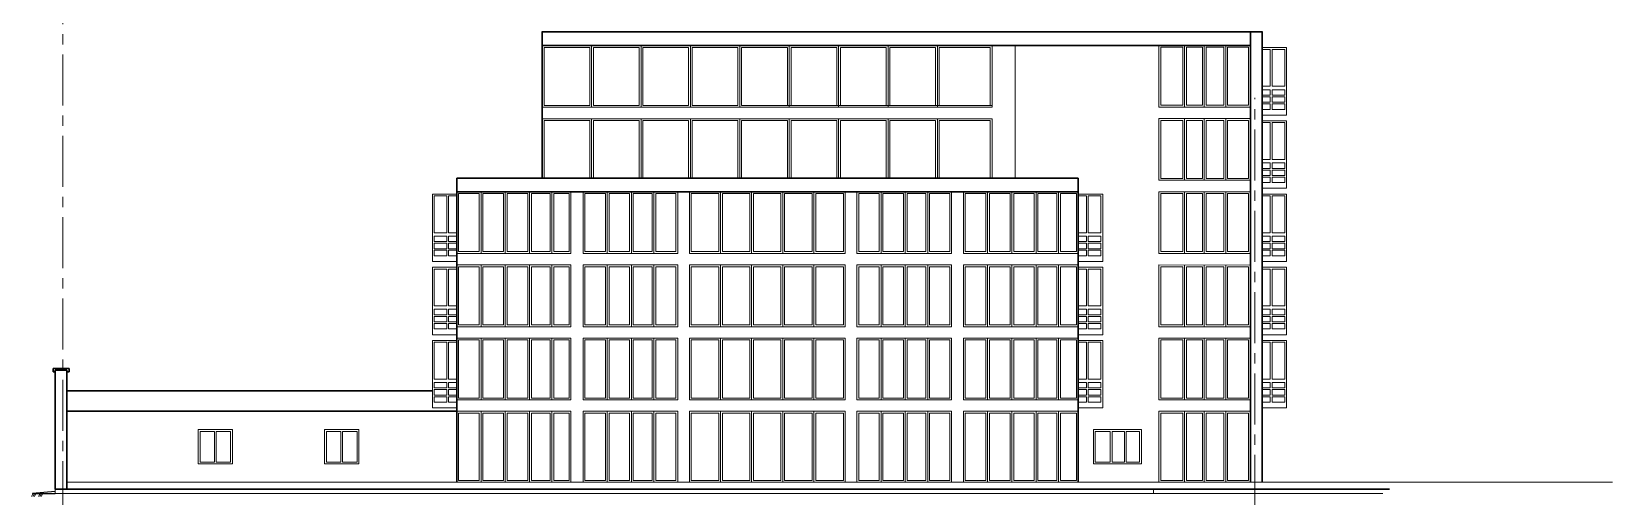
# Model space of a CAD drawing. Header units: millimetres. Extents: x -689206 to 4969298, y -1019800 to 703299.
# Drawn here: x 335094 to 404213, y -987388 to -967068 of the extents above; entities that cross this region are included whole.
import ezdxf

# ---------------------------------------------------------------- set-up
doc = ezdxf.new("R2010")
doc.units = ezdxf.units.MM
doc.linetypes.add('осеваяX2', pattern=[101.6, 63.5, -12.7, 12.7, -12.7])
doc.layers.add('РАЗМЕРЫ', color=7, linetype='Continuous', lineweight=9)
doc.layers.add('разрез2-2', color=7, linetype='Continuous')
doc.layers.add('фасад1', color=7, linetype='Continuous')

msp = doc.modelspace()

# ---------------------------------------------------------------- linework, layer by layer
at = {"layer": 'РАЗМЕРЫ', "linetype": 'осеваяX2', "lineweight": 5, "ltscale": 35}
for p, q in [((336455.2, -1005856.7), (336455.2, -956015.3)), ((388586.1, -1019799.7), (388586.1, -969962))]:
    msp.add_line(p, q, dxfattribs=at)
at = {"layer": 'РАЗМЕРЫ', "lineweight": 30, "ltscale": 35}
for p, q in [((357419.3, -973468.3), (357419.3, -967068.3)), ((357419.3, -967076), (388896.1, -967076)), ((388386.1, -967076), (388386.1, -986768.3)), ((388896.1, -967068.3), (388896.1, -973777.3)), ((357419.3, -967676), (388386.1, -967676)), ((353686.6, -974077.3), (353686.6, -973468.3)), ((353686.6, -973468.3), (380856.7, -973468.3)), ((380856.7, -973468.3), (380856.7, -986768.3)), ((388896.1, -973777.3), (388896.1, -986768.3)), ((353686.6, -974077.3), (380856.7, -974068.3)), ((353686.6, -986768.3), (353686.6, -974077.3)), ((336640.6, -981868.3), (336130.6, -981868.3)), ((336130.6, -981868.3), (336130.6, -982768.3)), ((336640.6, -982768.3), (336640.6, -981868.3)), ((336130.6, -982768.3), (336130.6, -987068.3)), ((336640.6, -982768.3), (336640.6, -987068.3)), ((352616.6, -982768.3), (336640.6, -982768.3)), ((336640.6, -983068.3), (336640.6, -982868.3)), ((336640.6, -986768.3), (336640.6, -983668.3)), ((336640.6, -983668.3), (353686.6, -983668.3)), ((394470.8, -987068.3), (336130.6, -987068.3))]:
    msp.add_line(p, q, dxfattribs=at)
at = {"layer": 'РАЗМЕРЫ', "lineweight": 5, "ltscale": 35}
for p, q in [((357419.3, -970376), (357419.3, -967676)), ((357419.3, -967676), (357940.5, -967676)), ((357499.3, -967756), (357499.3, -970296)), ((359499.3, -967756), (357499.3, -967756)), ((359499.3, -970296), (359499.3, -967756)), ((359499.3, -967756), (359499.3, -970268.3)), ((359499.3, -970296), (359499.3, -967756)), ((359579.3, -970376), (359579.3, -967676)), ((359579.3, -967756), (359579.3, -970268.3)), ((359659.3, -967756), (359659.3, -970296)), ((361659.5, -967756), (359659.3, -967756)), ((361659.5, -967756), (361659.5, -970268.3)), ((361659.5, -967756), (361659.5, -970268.3)), ((361659.5, -970296), (361659.5, -967756)), ((361739.5, -970376), (361739.5, -967676)), ((361739.5, -967756), (361739.5, -970268.3)), ((361819.5, -967756), (361819.5, -970296)), ((363819.5, -967756), (361819.5, -967756)), ((363819.5, -967756), (363819.5, -970296)), ((363819.5, -967756), (363819.5, -970296)), ((363819.5, -967756), (363819.5, -970296)), ((363819.5, -970296), (363819.5, -967756)), ((363899.5, -970376), (363899.5, -967676)), ((363899.5, -967756), (363899.5, -970268.3)), ((363979.5, -967756), (363979.5, -970296)), ((365979.5, -967756), (363979.5, -967756)), ((365979.5, -967756), (365979.5, -970268.3)), ((365979.5, -967756), (365979.5, -970268.3)), ((365979.5, -967756), (365979.5, -970268.3)), ((365979.5, -967756), (365979.5, -970268.3)), ((365979.5, -970296), (365979.5, -967756)), ((366059.5, -970376), (366059.5, -967676)), ((366059.5, -967756), (366059.5, -970268.3)), ((366139.5, -967756), (366139.5, -970296)), ((368139.5, -967756), (366139.5, -967756)), ((368139.5, -967756), (368139.5, -970268.3)), ((368139.5, -967756), (368139.5, -970268.3)), ((368139.5, -967756), (368139.5, -970268.3)), ((368139.5, -967756), (368139.5, -970268.3)), ((368139.5, -967756), (368139.5, -970268.3)), ((368139.5, -970296), (368139.5, -967756)), ((368219.5, -967676), (368219.5, -970376)), ((368299.5, -967756), (368299.5, -970296)), ((370299.5, -967756), (368299.5, -967756)), ((370299.5, -967756), (370299.5, -970268.3)), ((370299.5, -967756), (370299.5, -970268.3)), ((370299.5, -967756), (370299.5, -970268.3)), ((370299.5, -967756), (370299.5, -970268.3)), ((370299.5, -967756), (370299.5, -970268.3)), ((370299.5, -967756), (370299.5, -970268.3)), ((370299.5, -970296), (370299.5, -967756)), ((370379.5, -970376), (370379.5, -967676)), ((370379.5, -967756), (370379.5, -970268.3)), ((370459.5, -967756), (370459.5, -970296)), ((372459.5, -967756), (370459.5, -967756)), ((372459.5, -967756), (372459.5, -970268.3)), ((372459.5, -967756), (372459.5, -970268.3)), ((372459.5, -967756), (372459.5, -970268.3)), ((372459.5, -967756), (372459.5, -970268.3)), ((372459.5, -967756), (372459.5, -970268.3)), ((372459.5, -967756), (372459.5, -970268.3)), ((372459.5, -967756), (372459.5, -970268.3)), ((372459.5, -970296), (372459.5, -967756)), ((372539.5, -970376), (372539.5, -967676)), ((372539.5, -967756), (372539.5, -970268.3)), ((372619.5, -967756), (372619.5, -970296)), ((374619.5, -967756), (372619.5, -967756)), ((374619.5, -967756), (374619.5, -970268.3)), ((374619.5, -967756), (374619.5, -970268.3)), ((374619.5, -967756), (374619.5, -970268.3)), ((374619.5, -967756), (374619.5, -970268.3)), ((374619.5, -967756), (374619.5, -970268.3)), ((374619.5, -967756), (374619.5, -970268.3)), ((374619.5, -967756), (374619.5, -970268.3)), ((374619.5, -967756), (374619.5, -970268.3)), ((374619.5, -970296), (374619.5, -967756)), ((374699.5, -970376), (374699.5, -967676)), ((374699.5, -967756), (374699.5, -970268.3)), ((377012.4, -967756), (374779.5, -967756)), ((374779.5, -967756), (374779.5, -970296)), ((377012.4, -970296), (377012.4, -967756)), ((377092.4, -970376), (377092.4, -967676)), ((378106.7, -967676), (378106.7, -973468.3)), ((384386.1, -967668.3), (384386.1, -970368.3)), ((384386.1, -967668.3), (388386.1, -967668.3)), ((384386.1, -970368.3), (384386.1, -967668.3)), ((385426.1, -967748.3), (384466.1, -967748.3)), ((385426.1, -967748.3), (385426.1, -970288.3)), ((385426.1, -967748.3), (385426.1, -970288.3)), ((385426.1, -967748.3), (385426.1, -970288.3)), ((385506.1, -967668.3), (385506.1, -970288.3)), ((385506.1, -970368.3), (385506.1, -967668.3)), ((385586.1, -970288.3), (385586.1, -967748.3)), ((386286.1, -967748.3), (385586.1, -967748.3)), ((386286.1, -967748.3), (386286.1, -970288.3)), ((386286.1, -967748.3), (386286.1, -970288.3)), ((386286.1, -967748.3), (386286.1, -970288.3)), ((386286.1, -967748.3), (386286.1, -970288.3)), ((386366.1, -967668.3), (386366.1, -970288.3)), ((386366.1, -970368.3), (386366.1, -967668.3)), ((386446.1, -970288.3), (386446.1, -967748.3)), ((387226.1, -967748.3), (386446.1, -967748.3)), ((387226.1, -967748.3), (387226.1, -970288.3)), ((387226.1, -967748.3), (387226.1, -970288.3)), ((387226.1, -967748.3), (387226.1, -970288.3)), ((387226.1, -967748.3), (387226.1, -970288.3)), ((387226.1, -967748.3), (387226.1, -970288.3)), ((387306.1, -967668.3), (387306.1, -970288.3)), ((387386.1, -970288.3), (387386.1, -967748.3)), ((388306.1, -967748.3), (387386.1, -967748.3)), ((388306.1, -967748.3), (388306.1, -970288.3)), ((389966.1, -967768.3), (388896.1, -967768.3)), ((388896.1, -967768.3), (389146.1, -967768.3)), ((388896.1, -967848.3), (389256.7, -967848.3)), ((389256.7, -969458.3), (389256.7, -967848.3)), ((389336.7, -967848.3), (389886.1, -967848.3)), ((389336.7, -967848.3), (389336.7, -969458.3)), ((389886.1, -967848.3), (389886.1, -969458.3)), ((389966.1, -970468.3), (389966.1, -967768.3)), ((389256.7, -969458.3), (388896.1, -969458.3)), ((388896.1, -969608.3), (389256.7, -969608.3)), ((389256.7, -969848.3), (389256.7, -969608.3)), ((389886.1, -969458.3), (389336.7, -969458.3)), ((389336.7, -969608.3), (389886.1, -969608.3)), ((389336.7, -969608.3), (389336.7, -969848.3)), ((389886.1, -969608.3), (389886.1, -969848.3)), ((357419.3, -970376), (357419.3, -970296)), ((377092.4, -970376), (357419.3, -970376)), ((357499.3, -970296), (359499.3, -970296)), ((357499.3, -970296), (359499.3, -970296)), ((359659.3, -970296), (361659.5, -970296)), ((361819.5, -970296), (361870.8, -970296)), ((361819.5, -970296), (363819.5, -970296)), ((363979.5, -970296), (365979.5, -970296)), ((366139.5, -970296), (377092.4, -970296)), ((366978.5, -970296), (367058.5, -970296)), ((371562, -970296), (371642, -970296)), ((377092.4, -970296), (377012.4, -970296)), ((384386.1, -970368.3), (388386.1, -970368.3)), ((385166.1, -970288.3), (384466.1, -970288.3)), ((385426.1, -970288.3), (385166.1, -970288.3)), ((386286.1, -970288.3), (385586.1, -970288.3)), ((387226.1, -970288.3), (386446.1, -970288.3)), ((387306.1, -970368.3), (387306.1, -970288.3)), ((388306.1, -970288.3), (387386.1, -970288.3)), ((388386.1, -970868.3), (388386.1, -970368.3)), ((388896.1, -969848.3), (389256.7, -969848.3)), ((389256.7, -969918.3), (388896.1, -969918.3)), ((388896.1, -970158.3), (389256.7, -970158.3)), ((389256.7, -970228.3), (388896.1, -970228.3)), ((389256.7, -970158.3), (389256.7, -969918.3)), ((389256.7, -970468.3), (389256.7, -970228.3)), ((389336.7, -969848.3), (389886.1, -969848.3)), ((389886.1, -969918.3), (389336.7, -969918.3)), ((389336.7, -969918.3), (389336.7, -970158.3)), ((389336.7, -970158.3), (389886.1, -970158.3)), ((389886.1, -970228.3), (389336.7, -970228.3)), ((389336.7, -970228.3), (389336.7, -970468.3)), ((389886.1, -969918.3), (389886.1, -970158.3)), ((389886.1, -970228.3), (389886.1, -970468.3)), ((357419.3, -973468.3), (357419.5, -970876)), ((357419.5, -970876), (377092.4, -970876)), ((357499.5, -973468.3), (357499.5, -970956)), ((357499.5, -970956), (359499.5, -970956)), ((357499.5, -970956), (359499.5, -970956)), ((359499.5, -970956), (359499.5, -973468.3)), ((359499.5, -973468.3), (359499.5, -970956)), ((359579.5, -973468.3), (359579.5, -970876)), ((359579.5, -970956), (359579.5, -973468.3)), ((359659.5, -970956), (359659.5, -973468.3)), ((359659.5, -970956), (361659.5, -970956)), ((359659.5, -970956), (361659.5, -970956)), ((361659.5, -970956), (361659.5, -973468.3)), ((361659.5, -970956), (361659.5, -973468.3)), ((361659.5, -973468.3), (361659.5, -970956)), ((361739.5, -973468.3), (361739.5, -970876)), ((361739.5, -970956), (361739.5, -973468.3)), ((361819.5, -970956), (361819.5, -973468.3)), ((361819.5, -970956), (363819.5, -970956)), ((361819.5, -970956), (363819.5, -970956)), ((363819.5, -970956), (363819.5, -973468.3)), ((363819.5, -970956), (363819.5, -973468.3)), ((363819.5, -970956), (363819.5, -973468.3)), ((363819.5, -973468.3), (363819.5, -970956)), ((363899.5, -973468.3), (363899.5, -970876)), ((363899.5, -970956), (363899.5, -973468.3)), ((363979.5, -970956), (363979.5, -973468.3)), ((363979.5, -970956), (365979.5, -970956)), ((365979.5, -970956), (365979.5, -973468.3)), ((365979.5, -970956), (365979.5, -973468.3)), ((365979.5, -970956), (365979.5, -973468.3)), ((365979.5, -970956), (365979.5, -973468.3)), ((365979.5, -973468.3), (365979.5, -970956)), ((366059.5, -973468.3), (366059.5, -970876)), ((366059.5, -970956), (366059.5, -973468.3)), ((366139.5, -970956), (366139.5, -973468.3)), ((366139.5, -970956), (368139.5, -970956)), ((366139.5, -970956), (368139.5, -970956)), ((368139.5, -970956), (368139.5, -973468.3)), ((368139.5, -970956), (368139.5, -973468.3)), ((368139.5, -970956), (368139.5, -973468.3)), ((368139.5, -970956), (368139.5, -973468.3)), ((368139.5, -970956), (368139.5, -973468.3)), ((368139.5, -973468.3), (368139.5, -970956)), ((368219.5, -970956), (368219.5, -970876)), ((368219.5, -970956), (368219.5, -973468.3)), ((368299.5, -970956), (368299.5, -973468.3)), ((368299.5, -970956), (370299.5, -970956)), ((368299.5, -970956), (370299.5, -970956)), ((370299.5, -970956), (370299.5, -973468.3)), ((370299.5, -970956), (370299.5, -973468.3)), ((370299.5, -970956), (370299.5, -973468.3)), ((370299.5, -970956), (370299.5, -973468.3)), ((370299.5, -970956), (370299.5, -973468.3)), ((370299.5, -970956), (370299.5, -973468.3)), ((370299.5, -973468.3), (370299.5, -970956)), ((370379.5, -973468.3), (370379.5, -970876)), ((370379.5, -970956), (370379.5, -973468.3)), ((370459.5, -970956), (370459.5, -973468.3)), ((370459.5, -970956), (372459.5, -970956)), ((370459.5, -970956), (372459.5, -970956)), ((372459.5, -970956), (372459.5, -973468.3)), ((372459.5, -970956), (372459.5, -973468.3)), ((372459.5, -970956), (372459.5, -973468.3)), ((372459.5, -970956), (372459.5, -973468.3)), ((372459.5, -970956), (372459.5, -973468.3)), ((372459.5, -970956), (372459.5, -973468.3)), ((372459.5, -970956), (372459.5, -973468.3)), ((372459.5, -973468.3), (372459.5, -970956)), ((372539.5, -973468.3), (372539.5, -970876)), ((372539.5, -970956), (372539.5, -973468.3)), ((372619.5, -970956), (372619.5, -973468.3)), ((372619.5, -970956), (374619.5, -970956)), ((372619.5, -970956), (374619.5, -970956)), ((374619.5, -970956), (374619.5, -973468.3)), ((374619.5, -970956), (374619.5, -973468.3)), ((374619.5, -970956), (374619.5, -973468.3)), ((374619.5, -970956), (374619.5, -973468.3)), ((374619.5, -970956), (374619.5, -973468.3)), ((374619.5, -970956), (374619.5, -973468.3)), ((374619.5, -970956), (374619.5, -973468.3)), ((374619.5, -970956), (374619.5, -973468.3)), ((374619.5, -973468.3), (374619.5, -970956)), ((374699.5, -973468.3), (374699.5, -970876)), ((374699.5, -970956), (374699.5, -973468.3)), ((374779.5, -970956), (374779.5, -973468.3)), ((374779.5, -970956), (377012.4, -970956)), ((377012.4, -970956), (377012.4, -973468.3)), ((377092.4, -970876), (377092.4, -973468.3)), ((384386.1, -970868.3), (384386.1, -973568.3)), ((384386.1, -970868.3), (388386.1, -970868.3)), ((384386.1, -973568.3), (384386.1, -970868.3)), ((385426.1, -970948.3), (384466.1, -970948.3)), ((385426.1, -970948.3), (385426.1, -973488.3)), ((385426.1, -970948.3), (385426.1, -973488.3)), ((385426.1, -970948.3), (385426.1, -973488.3)), ((385506.1, -970868.3), (385506.1, -973488.3)), ((385506.1, -973568.3), (385506.1, -970868.3)), ((385586.1, -973488.3), (385586.1, -970948.3)), ((386286.1, -970948.3), (385586.1, -970948.3)), ((386286.1, -970948.3), (386286.1, -973488.3)), ((386286.1, -970948.3), (386286.1, -973488.3)), ((386286.1, -970948.3), (386286.1, -973488.3)), ((386286.1, -970948.3), (386286.1, -973488.3)), ((386366.1, -970868.3), (386366.1, -973488.3)), ((386366.1, -973568.3), (386366.1, -970868.3)), ((386446.1, -973488.3), (386446.1, -970948.3)), ((387226.1, -970948.3), (386446.1, -970948.3)), ((387226.1, -970948.3), (387226.1, -973488.3)), ((387226.1, -970948.3), (387226.1, -973488.3)), ((387226.1, -970948.3), (387226.1, -973488.3)), ((387226.1, -970948.3), (387226.1, -973488.3)), ((387226.1, -970948.3), (387226.1, -973488.3)), ((387306.1, -970868.3), (387306.1, -973488.3)), ((387386.1, -973488.3), (387386.1, -970948.3)), ((388306.1, -970948.3), (387386.1, -970948.3)), ((388306.1, -970948.3), (388306.1, -973488.3)), ((389256.7, -970468.3), (388896.1, -970468.3)), ((388896.1, -970968.3), (388896.1, -970718.3)), ((388896.1, -970718.3), (389966.1, -970718.3)), ((388896.1, -970718.3), (389966.1, -970718.3)), ((388896.1, -970718.3), (389966.1, -970718.3)), ((388896.1, -970718.3), (389966.1, -970718.3)), ((389966.1, -970718.3), (388896.1, -970718.3)), ((389966.1, -970968.3), (388896.1, -970968.3)), ((388896.1, -970968.3), (389146.1, -970968.3)), ((388896.1, -971048.3), (389256.7, -971048.3)), ((389256.7, -972658.3), (389256.7, -971048.3)), ((389886.1, -970468.3), (389336.7, -970468.3)), ((389336.7, -971048.3), (389886.1, -971048.3)), ((389336.7, -971048.3), (389336.7, -972658.3)), ((389886.1, -971048.3), (389886.1, -972658.3)), ((389966.1, -970718.3), (389966.1, -970468.3)), ((389966.1, -973668.3), (389966.1, -970968.3)), ((389256.7, -972658.3), (388896.1, -972658.3)), ((388896.1, -972808.3), (389256.7, -972808.3)), ((388896.1, -973048.3), (389256.7, -973048.3)), ((389256.7, -973118.3), (388896.1, -973118.3)), ((389256.7, -973048.3), (389256.7, -972808.3)), ((389256.7, -973358.3), (389256.7, -973118.3)), ((389886.1, -972658.3), (389336.7, -972658.3)), ((389336.7, -972808.3), (389886.1, -972808.3)), ((389336.7, -972808.3), (389336.7, -973048.3)), ((389336.7, -973048.3), (389886.1, -973048.3)), ((389886.1, -973118.3), (389336.7, -973118.3)), ((389336.7, -973118.3), (389336.7, -973358.3)), ((389886.1, -972808.3), (389886.1, -973048.3)), ((389886.1, -973118.3), (389886.1, -973358.3)), ((380856.7, -974068.3), (380856.7, -973568.3)), ((384386.1, -973568.3), (388386.1, -973568.3)), ((385166.1, -973488.3), (384466.1, -973488.3)), ((385426.1, -973488.3), (385166.1, -973488.3)), ((386286.1, -973488.3), (385586.1, -973488.3)), ((387226.1, -973488.3), (386446.1, -973488.3)), ((387306.1, -973568.3), (387306.1, -973488.3)), ((388306.1, -973488.3), (387386.1, -973488.3)), ((388896.1, -973358.3), (389256.7, -973358.3)), ((389256.7, -973428.3), (388896.1, -973428.3)), ((389256.7, -973668.3), (388896.1, -973668.3)), ((389256.7, -973668.3), (389256.7, -973428.3)), ((389336.7, -973358.3), (389886.1, -973358.3)), ((389886.1, -973428.3), (389336.7, -973428.3)), ((389336.7, -973428.3), (389336.7, -973668.3)), ((389886.1, -973668.3), (389336.7, -973668.3)), ((389886.1, -973428.3), (389886.1, -973668.3)), ((389966.1, -973918.3), (389966.1, -973668.3)), ((352616.6, -976868.3), (352616.6, -974168.3)), ((352616.6, -974168.3), (353686.6, -974168.3)), ((353245.9, -974248.3), (352696.6, -974248.3)), ((352696.6, -974248.3), (352696.6, -975858.3)), ((353245.9, -974248.3), (353245.9, -975858.3)), ((353686.6, -974248.3), (353325.9, -974248.3)), ((353325.9, -975858.3), (353325.9, -974248.3)), ((353686.6, -974168.3), (353436.6, -974168.3)), ((353766.6, -976688.3), (353766.6, -974148.3)), ((353766.6, -974148.3), (354666.6, -974148.3)), ((353766.6, -974148.3), (354666.6, -974148.3)), ((354666.6, -974148.3), (354666.6, -976688.3)), ((354746.6, -976688.3), (354746.6, -974068.3)), ((354746.6, -974068.3), (354746.6, -976768.3)), ((354826.6, -974148.3), (355726.6, -974148.3)), ((354826.6, -976688.3), (354826.6, -974148.3)), ((354826.6, -974148.3), (355726.6, -974148.3)), ((355726.6, -974148.3), (355726.6, -976688.3)), ((355726.6, -974148.3), (355726.6, -976688.3)), ((355806.6, -976688.3), (355806.6, -974068.3)), ((355886.6, -974148.3), (356786.6, -974148.3)), ((355886.6, -976688.3), (355886.6, -974148.3)), ((355886.6, -974148.3), (356786.6, -974148.3)), ((356786.6, -974148.3), (356786.6, -976688.3)), ((356786.6, -974148.3), (356786.6, -976688.3)), ((356866.6, -976688.3), (356866.6, -974068.3)), ((356866.6, -974068.3), (356866.6, -976768.3)), ((356946.6, -974148.3), (357766.6, -974148.3)), ((356946.6, -976688.3), (356946.6, -974148.3)), ((356946.6, -974148.3), (357766.6, -974148.3)), ((357419.5, -974076), (357419.5, -974076)), ((357766.6, -974148.3), (357766.6, -976688.3)), ((357766.6, -974148.3), (357766.6, -976688.3)), ((357766.6, -974148.3), (357766.6, -976688.3)), ((357846.6, -976688.3), (357846.6, -974068.3)), ((357846.6, -974068.3), (357846.6, -976768.3)), ((357846.6, -974148.3), (357846.6, -976688.3)), ((357926.6, -974148.3), (358597.6, -974148.3)), ((357926.6, -976688.3), (357926.6, -974148.3)), ((358597.6, -974148.3), (358597.6, -976688.3)), ((358677.6, -974068.3), (358677.6, -976768.3)), ((359203.8, -974075.5), (359203.8, -976768.3)), ((359283.8, -976688.3), (359283.8, -974148.3)), ((359283.8, -974148.3), (360183.8, -974148.3)), ((360183.8, -976688.3), (360183.8, -974148.3)), ((360263.8, -976768.3), (360263.8, -974068.3)), ((360263.8, -974068.3), (360263.8, -974148.3)), ((360263.8, -974148.3), (360263.8, -976768.3)), ((360343.8, -974148.3), (361243.8, -974148.3)), ((360343.8, -974148.3), (360343.8, -976688.3)), ((360343.8, -974148.3), (361243.8, -974148.3)), ((361243.8, -974148.3), (361243.8, -976688.3)), ((361243.8, -976688.3), (361243.8, -974148.3)), ((361323.8, -976768.3), (361323.8, -974068.3)), ((361323.8, -974148.3), (361323.8, -976768.3)), ((361403.8, -974148.3), (362223.8, -974148.3)), ((361403.8, -974148.3), (361403.8, -976688.3)), ((361403.8, -974148.3), (362223.8, -974148.3)), ((362223.8, -974148.3), (362223.8, -976688.3)), ((362223.8, -976688.3), (362223.8, -974148.3)), ((362303.8, -976768.3), (362303.8, -974068.3)), ((362303.8, -974148.3), (362303.8, -976688.3)), ((362303.8, -974148.3), (362303.8, -976768.3)), ((362383.8, -974148.3), (363266.7, -974148.3)), ((362383.8, -974148.3), (362383.8, -976688.3)), ((363266.7, -974148.3), (363266.7, -976688.3)), ((363346.9, -974074.1), (363346.9, -976768.3)), ((363856.9, -974073.9), (363856.9, -976768.3)), ((363936.9, -974148.3), (363936.9, -976688.3)), ((365136.9, -974148.3), (363936.9, -974148.3)), ((363936.9, -974148.3), (365136.9, -974148.3)), ((365136.9, -974148.3), (365136.9, -976688.3)), ((365136.9, -974148.3), (365136.9, -976688.3)), ((365136.9, -976688.3), (365136.9, -974148.3)), ((365216.9, -976768.3), (365216.9, -974068.3)), ((365216.9, -974148.3), (365216.9, -976688.3)), ((365216.9, -974148.3), (365216.9, -976768.3)), ((366496.9, -974148.3), (365296.9, -974148.3)), ((365296.9, -974148.3), (365296.9, -976688.3)), ((365296.9, -974148.3), (366496.9, -974148.3)), ((366496.9, -974148.3), (366496.9, -976688.3)), ((366496.9, -974148.3), (366496.9, -976688.3)), ((366496.9, -974148.3), (366496.9, -976688.3)), ((366496.9, -976688.3), (366496.9, -974148.3)), ((366576.9, -976768.3), (366576.9, -974068.3)), ((366576.9, -974148.3), (366576.9, -976688.3)), ((366576.9, -974148.3), (366576.9, -976768.3)), ((367856.9, -974148.3), (366656.9, -974148.3)), ((366656.9, -974148.3), (366656.9, -976688.3)), ((366656.9, -974148.3), (367856.9, -974148.3)), ((367856.9, -974148.3), (367856.9, -976688.3)), ((367856.9, -974148.3), (367856.9, -976688.3)), ((367856.9, -974148.3), (367856.9, -976688.3)), ((367856.9, -974148.3), (367856.9, -976688.3)), ((367856.9, -976688.3), (367856.9, -974148.3)), ((367936.9, -976768.3), (367936.9, -974068.3)), ((367936.9, -974148.3), (367936.9, -976688.3)), ((367936.9, -974148.3), (367936.9, -976768.3)), ((369216.9, -974148.3), (368016.9, -974148.3)), ((368016.9, -974148.3), (368016.9, -976688.3)), ((368016.9, -974148.3), (369216.9, -974148.3)), ((369216.9, -974148.3), (369216.9, -976688.3)), ((369216.9, -974148.3), (369216.9, -976688.3)), ((369216.9, -974148.3), (369216.9, -976688.3)), ((369216.9, -974148.3), (369216.9, -976688.3)), ((369216.9, -974148.3), (369216.9, -976688.3)), ((369216.9, -976688.3), (369216.9, -974148.3)), ((369296.9, -976768.3), (369296.9, -974068.3)), ((369296.9, -974148.3), (369296.9, -976688.3)), ((369296.9, -974148.3), (369296.9, -976768.3)), ((370586.9, -974148.3), (369376.9, -974148.3)), ((369376.9, -974148.3), (369376.9, -976688.3)), ((370586.9, -974068.3), (370586.9, -974071.7)), ((370586.9, -974071.7), (370586.9, -974068.3)), ((370586.9, -976688.3), (370586.9, -974148.3)), ((370666.9, -974071.7), (370666.9, -976768.3)), ((371176.9, -974071.5), (371176.9, -976768.3)), ((371256.9, -976688.3), (371256.9, -974148.3)), ((371256.9, -974148.3), (372156.9, -974148.3)), ((372156.9, -976688.3), (372156.9, -974148.3)), ((372236.9, -976768.3), (372236.9, -974068.3)), ((372236.9, -974068.3), (372236.9, -974148.3)), ((372236.9, -974148.3), (372236.9, -976768.3)), ((372316.9, -974148.3), (373216.9, -974148.3)), ((372316.9, -974148.3), (372316.9, -976688.3)), ((372316.9, -974148.3), (373216.9, -974148.3)), ((373216.9, -974148.3), (373216.9, -976688.3)), ((373216.9, -976688.3), (373216.9, -974148.3)), ((373296.9, -976768.3), (373296.9, -974068.3)), ((373296.9, -974148.3), (373296.9, -976768.3)), ((373376.9, -974148.3), (374196.9, -974148.3)), ((373376.9, -974148.3), (373376.9, -976688.3)), ((373376.9, -974148.3), (374196.9, -974148.3)), ((374196.9, -974148.3), (374196.9, -976688.3)), ((374196.9, -976688.3), (374196.9, -974148.3)), ((374276.9, -976768.3), (374276.9, -974068.3)), ((374276.9, -974148.3), (374276.9, -976688.3)), ((374276.9, -974148.3), (374276.9, -976768.3)), ((374356.9, -974148.3), (375239.8, -974148.3)), ((374356.9, -974148.3), (374356.9, -976688.3)), ((375239.8, -974148.3), (375239.8, -976688.3)), ((375319.8, -974070.1), (375319.8, -976768.3)), ((375835.8, -974069.9), (375835.8, -976768.3)), ((376815.8, -974148.3), (375915.8, -974148.3)), ((375915.8, -974148.3), (375915.8, -976688.3)), ((375915.8, -976688.3), (375915.8, -974148.3)), ((375915.8, -974148.3), (376815.8, -974148.3)), ((375915.8, -974148.3), (376815.8, -974148.3)), ((376815.8, -974148.3), (376815.8, -976688.3)), ((376895.8, -976688.3), (376895.8, -974068.3)), ((376895.8, -974068.3), (376895.8, -976768.3)), ((377875.8, -974148.3), (376975.8, -974148.3)), ((376975.8, -974148.3), (377875.8, -974148.3)), ((376975.8, -976688.3), (376975.8, -974148.3)), ((376975.8, -974148.3), (377875.8, -974148.3)), ((377875.8, -974148.3), (377875.8, -976688.3)), ((377875.8, -974148.3), (377875.8, -976688.3)), ((377955.8, -976688.3), (377955.8, -974068.3)), ((378935.8, -974148.3), (378035.8, -974148.3)), ((378035.8, -974148.3), (378935.8, -974148.3)), ((378035.8, -976688.3), (378035.8, -974148.3)), ((378035.8, -974148.3), (378935.8, -974148.3)), ((378935.8, -974148.3), (378935.8, -976688.3)), ((378935.8, -974148.3), (378935.8, -976688.3)), ((379015.8, -976688.3), (379015.8, -974068.3)), ((379015.8, -974068.3), (379015.8, -976768.3)), ((379915.8, -974148.3), (379095.8, -974148.3)), ((379095.8, -974148.3), (379915.8, -974148.3)), ((379095.8, -976688.3), (379095.8, -974148.3)), ((379095.8, -974148.3), (379915.8, -974148.3)), ((379915.8, -974148.3), (379915.8, -976688.3)), ((379915.8, -974148.3), (379915.8, -976688.3)), ((379915.8, -974148.3), (379915.8, -976688.3)), ((379995.8, -976688.3), (379995.8, -974068.3)), ((379995.8, -974068.3), (379995.8, -976768.3)), ((379995.8, -974148.3), (379995.8, -976688.3)), ((380776.7, -974148.3), (380075.8, -974148.3)), ((380075.8, -974148.3), (380746.8, -974148.3)), ((380075.8, -976688.3), (380075.8, -974148.3)), ((380856.7, -974068.3), (380204.3, -974068.3)), ((380776.7, -976688.3), (380776.7, -974148.3)), ((380856.7, -976768.3), (380856.7, -974068.3)), ((381926.7, -974168.3), (380856.7, -974168.3)), ((380856.7, -974168.3), (381106.7, -974168.3)), ((380856.7, -974248.3), (381217.4, -974248.3)), ((381217.4, -975858.3), (381217.4, -974248.3)), ((381297.4, -974248.3), (381846.7, -974248.3)), ((381297.4, -974248.3), (381297.4, -975858.3)), ((381846.7, -974248.3), (381846.7, -975858.3)), ((381926.7, -976868.3), (381926.7, -974168.3)), ((384386.1, -974068.3), (384386.1, -976768.3)), ((384386.1, -974068.3), (388306.1, -974068.3)), ((384386.1, -974068.3), (388386.1, -974068.3)), ((384386.1, -976768.3), (384386.1, -974068.3)), ((385426.1, -974148.3), (384466.1, -974148.3)), ((385426.1, -974148.3), (385426.1, -976688.3)), ((385426.1, -974148.3), (385426.1, -976688.3)), ((385426.1, -974148.3), (385426.1, -976688.3)), ((385506.1, -974068.3), (385506.1, -976688.3)), ((385506.1, -976768.3), (385506.1, -974068.3)), ((385586.1, -976688.3), (385586.1, -974148.3)), ((386286.1, -974148.3), (385586.1, -974148.3)), ((386286.1, -974148.3), (386286.1, -976688.3)), ((386286.1, -974148.3), (386286.1, -976688.3)), ((386286.1, -974148.3), (386286.1, -976688.3)), ((386286.1, -974148.3), (386286.1, -976688.3)), ((386366.1, -974068.3), (386366.1, -976688.3)), ((386366.1, -976768.3), (386366.1, -974068.3)), ((386446.1, -976688.3), (386446.1, -974148.3)), ((387226.1, -974148.3), (386446.1, -974148.3)), ((387226.1, -974148.3), (387226.1, -976688.3)), ((387226.1, -974148.3), (387226.1, -976688.3)), ((387226.1, -974148.3), (387226.1, -976688.3)), ((387226.1, -974148.3), (387226.1, -976688.3)), ((387226.1, -974148.3), (387226.1, -976688.3)), ((387306.1, -974068.3), (387306.1, -976688.3)), ((387386.1, -976688.3), (387386.1, -974148.3)), ((388306.1, -974148.3), (387386.1, -974148.3)), ((388306.1, -974148.3), (388306.1, -976688.3)), ((388896.1, -974168.3), (388896.1, -973918.3)), ((388896.1, -973918.3), (389966.1, -973918.3)), ((388896.1, -973918.3), (389966.1, -973918.3)), ((388896.1, -973918.3), (389966.1, -973918.3)), ((389966.1, -973918.3), (388896.1, -973918.3)), ((389966.1, -974168.3), (388896.1, -974168.3)), ((388896.1, -974168.3), (389146.1, -974168.3)), ((388896.1, -974248.3), (389256.7, -974248.3)), ((389256.7, -975858.3), (389256.7, -974248.3)), ((389336.7, -974248.3), (389886.1, -974248.3)), ((389336.7, -974248.3), (389336.7, -975858.3)), ((389886.1, -974248.3), (389886.1, -975858.3)), ((389966.1, -976868.3), (389966.1, -974168.3)), ((352696.6, -975858.3), (353245.9, -975858.3)), ((353325.9, -975858.3), (353686.6, -975858.3)), ((381217.4, -975858.3), (380856.7, -975858.3)), ((381846.7, -975858.3), (381297.4, -975858.3)), ((389256.7, -975858.3), (388896.1, -975858.3)), ((389886.1, -975858.3), (389336.7, -975858.3)), ((352696.6, -976008.3), (352696.6, -976248.3)), ((353245.9, -976008.3), (352696.6, -976008.3)), ((353245.9, -976248.3), (352696.6, -976248.3)), ((352696.6, -976318.3), (352696.6, -976558.3)), ((352696.6, -976318.3), (353245.9, -976318.3)), ((353245.9, -976558.3), (352696.6, -976558.3)), ((352696.6, -976628.3), (352696.6, -976868.3)), ((352696.6, -976628.3), (353245.9, -976628.3)), ((353245.9, -976008.3), (353245.9, -976248.3)), ((353245.9, -976318.3), (353245.9, -976558.3)), ((353245.9, -976628.3), (353245.9, -976868.3)), ((353686.6, -976008.3), (353325.9, -976008.3)), ((353325.9, -976248.3), (353325.9, -976008.3)), ((353686.6, -976248.3), (353325.9, -976248.3)), ((353325.9, -976318.3), (353686.6, -976318.3)), ((353325.9, -976558.3), (353325.9, -976318.3)), ((353686.6, -976558.3), (353325.9, -976558.3)), ((353325.9, -976628.3), (353686.6, -976628.3)), ((353325.9, -976868.3), (353325.9, -976628.3)), ((380856.7, -976008.3), (381217.4, -976008.3)), ((380856.7, -976248.3), (381217.4, -976248.3)), ((381217.4, -976318.3), (380856.7, -976318.3)), ((380856.7, -976558.3), (381217.4, -976558.3)), ((381217.4, -976628.3), (380856.7, -976628.3)), ((381217.4, -976248.3), (381217.4, -976008.3)), ((381217.4, -976558.3), (381217.4, -976318.3)), ((381217.4, -976868.3), (381217.4, -976628.3)), ((381297.4, -976008.3), (381846.7, -976008.3)), ((381297.4, -976008.3), (381297.4, -976248.3)), ((381297.4, -976248.3), (381846.7, -976248.3)), ((381846.7, -976318.3), (381297.4, -976318.3)), ((381297.4, -976318.3), (381297.4, -976558.3)), ((381297.4, -976558.3), (381846.7, -976558.3)), ((381846.7, -976628.3), (381297.4, -976628.3)), ((381297.4, -976628.3), (381297.4, -976868.3)), ((381846.7, -976008.3), (381846.7, -976248.3)), ((381846.7, -976318.3), (381846.7, -976558.3)), ((381846.7, -976628.3), (381846.7, -976868.3)), ((388896.1, -976008.3), (389256.7, -976008.3)), ((388896.1, -976248.3), (389256.7, -976248.3)), ((389256.7, -976318.3), (388896.1, -976318.3)), ((388896.1, -976558.3), (389256.7, -976558.3)), ((389256.7, -976628.3), (388896.1, -976628.3)), ((389256.7, -976248.3), (389256.7, -976008.3)), ((389256.7, -976558.3), (389256.7, -976318.3)), ((389256.7, -976868.3), (389256.7, -976628.3)), ((389336.7, -976008.3), (389886.1, -976008.3)), ((389336.7, -976008.3), (389336.7, -976248.3)), ((389336.7, -976248.3), (389886.1, -976248.3)), ((389886.1, -976318.3), (389336.7, -976318.3)), ((389336.7, -976318.3), (389336.7, -976558.3)), ((389336.7, -976558.3), (389886.1, -976558.3)), ((389886.1, -976628.3), (389336.7, -976628.3)), ((389336.7, -976628.3), (389336.7, -976868.3)), ((389886.1, -976008.3), (389886.1, -976248.3)), ((389886.1, -976318.3), (389886.1, -976558.3)), ((389886.1, -976628.3), (389886.1, -976868.3)), ((352616.6, -977118.3), (352616.6, -976868.3)), ((352616.6, -977118.3), (353686.6, -977118.3)), ((352696.6, -976868.3), (353245.9, -976868.3)), ((353325.9, -976868.3), (353686.6, -976868.3)), ((353686.6, -977268.3), (353686.6, -976768.3)), ((358677.6, -976768.3), (353686.6, -976768.3)), ((358677.6, -977270.4), (353686.6, -977270.4)), ((354666.6, -976688.3), (353766.6, -976688.3)), ((354746.6, -976768.3), (354746.6, -976688.3)), ((354746.6, -979888.3), (354746.6, -977268.3)), ((354746.6, -977268.3), (354746.6, -979968.3)), ((355726.6, -976688.3), (354826.6, -976688.3)), ((355806.6, -976688.3), (355806.6, -976768.3)), ((355806.6, -979888.3), (355806.6, -977268.3)), ((356786.6, -976688.3), (355886.6, -976688.3)), ((356866.6, -979888.3), (356866.6, -977268.3)), ((356866.6, -977268.3), (356866.6, -979968.3)), ((357766.6, -976688.3), (356946.6, -976688.3)), ((357846.6, -979888.3), (357846.6, -977268.3)), ((357846.6, -977268.3), (357846.6, -979968.3)), ((358597.6, -976688.3), (357926.6, -976688.3)), ((358677.6, -977270.4), (358677.6, -979968.3)), ((363346.9, -976768.3), (359203.8, -976768.3)), ((363346.9, -977270.4), (359203.8, -977270.4)), ((359203.8, -977270.4), (359203.8, -979968.3)), ((359203.8, -977270.4), (363346.9, -977270.4)), ((359203.8, -979968.3), (359203.8, -977270.4)), ((360183.8, -976688.3), (359283.8, -976688.3)), ((359283.8, -976688.3), (360183.8, -976688.3)), ((360263.8, -979968.3), (360263.8, -977268.3)), ((360263.8, -977268.3), (360263.8, -977348.3)), ((361243.8, -976688.3), (360343.8, -976688.3)), ((361323.8, -979968.3), (361323.8, -977268.3)), ((362223.8, -976688.3), (361403.8, -976688.3)), ((362303.8, -979968.3), (362303.8, -977268.3)), ((363266.7, -976688.3), (362383.8, -976688.3)), ((363346.9, -977270.4), (363346.9, -979968.3)), ((363346.9, -977270.4), (363346.9, -979968.3)), ((370666.9, -976768.3), (363856.9, -976768.3)), ((370666.9, -977270.4), (363856.9, -977270.4)), ((363856.9, -977270.4), (363856.9, -979968.3)), ((363936.9, -976688.3), (365136.9, -976688.3)), ((365216.9, -979968.3), (365216.9, -977268.3)), ((365296.9, -976688.3), (366496.9, -976688.3)), ((366576.9, -979968.3), (366576.9, -977268.3)), ((366656.9, -976688.3), (367856.9, -976688.3)), ((367936.9, -979968.3), (367936.9, -977268.3)), ((368016.9, -976688.3), (369216.9, -976688.3)), ((369296.9, -979968.3), (369296.9, -977268.3)), ((369376.9, -976688.3), (370586.9, -976688.3)), ((370586.9, -977268.3), (370586.9, -977270.4)), ((370586.9, -977270.4), (370586.9, -977268.3)), ((370666.9, -977270.4), (370666.9, -979968.3)), ((375319.8, -976768.3), (371176.9, -976768.3)), ((375319.8, -977270.4), (371176.9, -977270.4)), ((371176.9, -977270.4), (371176.9, -979968.3)), ((372156.9, -976688.3), (371256.9, -976688.3)), ((371256.9, -976688.3), (372156.9, -976688.3)), ((372236.9, -979968.3), (372236.9, -977268.3)), ((372236.9, -977268.3), (372236.9, -977348.3)), ((373216.9, -976688.3), (372316.9, -976688.3)), ((373296.9, -979968.3), (373296.9, -977268.3)), ((374196.9, -976688.3), (373376.9, -976688.3)), ((374276.9, -979968.3), (374276.9, -977268.3)), ((375239.8, -976688.3), (374356.9, -976688.3)), ((375319.8, -977270.4), (375319.8, -979968.3)), ((380856.7, -976768.3), (375835.8, -976768.3)), ((380856.7, -977270.4), (375835.8, -977270.4)), ((375835.8, -977270.4), (375835.8, -979968.3)), ((375915.8, -976688.3), (376815.8, -976688.3)), ((376815.8, -976688.3), (375915.8, -976688.3)), ((376895.8, -976768.3), (376895.8, -976688.3)), ((376895.8, -979888.3), (376895.8, -977268.3)), ((376895.8, -977268.3), (376895.8, -979968.3)), ((376975.8, -976688.3), (377875.8, -976688.3)), ((377875.8, -976688.3), (376975.8, -976688.3)), ((377955.8, -976688.3), (377955.8, -976768.3)), ((377955.8, -979888.3), (377955.8, -977268.3)), ((378035.8, -976688.3), (378935.8, -976688.3)), ((378935.8, -976688.3), (378035.8, -976688.3)), ((379015.8, -979888.3), (379015.8, -977268.3)), ((379015.8, -977268.3), (379015.8, -979968.3)), ((379095.8, -976688.3), (379915.8, -976688.3)), ((379915.8, -976688.3), (379095.8, -976688.3)), ((379995.8, -979888.3), (379995.8, -977268.3)), ((379995.8, -977268.3), (379995.8, -979968.3)), ((380075.8, -976688.3), (380776.7, -976688.3)), ((380746.8, -976688.3), (380075.8, -976688.3)), ((381217.4, -976868.3), (380856.7, -976868.3)), ((380856.7, -977118.3), (381926.7, -977118.3)), ((380856.7, -977118.3), (381926.7, -977118.3)), ((381926.7, -977118.3), (380856.7, -977118.3)), ((380856.7, -979968.3), (380856.7, -977268.3)), ((381846.7, -976868.3), (381297.4, -976868.3)), ((381926.7, -977118.3), (381926.7, -976868.3)), ((384386.1, -976768.3), (388386.1, -976768.3)), ((384386.1, -977268.3), (384386.1, -979968.3)), ((384386.1, -977270.4), (388386.1, -977272.8)), ((384386.1, -979968.3), (384386.1, -977270.4)), ((385166.1, -976688.3), (384466.1, -976688.3)), ((385426.1, -976688.3), (385166.1, -976688.3)), ((385506.1, -977268.3), (385506.1, -979888.3)), ((385506.1, -979968.3), (385506.1, -977268.3)), ((386286.1, -976688.3), (385586.1, -976688.3)), ((386366.1, -977268.3), (386366.1, -979888.3)), ((386366.1, -979968.3), (386366.1, -977268.3)), ((387226.1, -976688.3), (386446.1, -976688.3)), ((387306.1, -976768.3), (387306.1, -976688.3)), ((387306.1, -977268.3), (387306.1, -979888.3)), ((388306.1, -976688.3), (387386.1, -976688.3)), ((389256.7, -976868.3), (388896.1, -976868.3)), ((388896.1, -977368.3), (388896.1, -977118.3)), ((388896.1, -977118.3), (389966.1, -977118.3)), ((388896.1, -977118.3), (389966.1, -977118.3)), ((389966.1, -977118.3), (388896.1, -977118.3)), ((389886.1, -976868.3), (389336.7, -976868.3)), ((389966.1, -977118.3), (389966.1, -976868.3)), ((352616.6, -980068.3), (352616.6, -977368.3)), ((352616.6, -977368.3), (353686.6, -977368.3)), ((353245.9, -977448.3), (352696.6, -977448.3)), ((352696.6, -977448.3), (352696.6, -979058.3)), ((353245.9, -977448.3), (353245.9, -979058.3)), ((353686.6, -977448.3), (353325.9, -977448.3)), ((353325.9, -979058.3), (353325.9, -977448.3)), ((353686.6, -977368.3), (353436.6, -977368.3)), ((353766.6, -979888.3), (353766.6, -977348.3)), ((353766.6, -977348.3), (354666.6, -977348.3)), ((353766.6, -977348.3), (354666.6, -977348.3)), ((354666.6, -977348.3), (354666.6, -979888.3)), ((354826.6, -977348.3), (355726.6, -977348.3)), ((354826.6, -979888.3), (354826.6, -977348.3)), ((354826.6, -977348.3), (355726.6, -977348.3)), ((355726.6, -977348.3), (355726.6, -979888.3)), ((355726.6, -977348.3), (355726.6, -979888.3)), ((355886.6, -977348.3), (356786.6, -977348.3)), ((355886.6, -979888.3), (355886.6, -977348.3)), ((355886.6, -977348.3), (356786.6, -977348.3)), ((356786.6, -977348.3), (356786.6, -979888.3)), ((356786.6, -977348.3), (356786.6, -979888.3)), ((356946.6, -977348.3), (357766.6, -977348.3)), ((356946.6, -979888.3), (356946.6, -977348.3)), ((356946.6, -977348.3), (357766.6, -977348.3)), ((357766.6, -977348.3), (357766.6, -979888.3)), ((357766.6, -977348.3), (357766.6, -979888.3)), ((357766.6, -977348.3), (357766.6, -979888.3)), ((357846.6, -977348.3), (357846.6, -979888.3)), ((357926.6, -977348.3), (358597.6, -977348.3)), ((357926.6, -979888.3), (357926.6, -977348.3)), ((358597.6, -977348.3), (358597.6, -979888.3)), ((359283.8, -979888.3), (359283.8, -977348.3)), ((359283.8, -977348.3), (360183.8, -977348.3)), ((360183.8, -979888.3), (360183.8, -977348.3)), ((360263.8, -977348.3), (360263.8, -979968.3)), ((360343.8, -977348.3), (361243.8, -977348.3)), ((360343.8, -977348.3), (360343.8, -979888.3)), ((360343.8, -977348.3), (361243.8, -977348.3)), ((361243.8, -977348.3), (361243.8, -979888.3)), ((361243.8, -979888.3), (361243.8, -977348.3)), ((361323.8, -977348.3), (361323.8, -979968.3)), ((361403.8, -977348.3), (362223.8, -977348.3)), ((361403.8, -977348.3), (361403.8, -979888.3)), ((361403.8, -977348.3), (362223.8, -977348.3)), ((362223.8, -977348.3), (362223.8, -979888.3)), ((362223.8, -979888.3), (362223.8, -977348.3)), ((362303.8, -977348.3), (362303.8, -979888.3)), ((362303.8, -977348.3), (362303.8, -979968.3)), ((362383.8, -977348.3), (363266.7, -977348.3)), ((362383.8, -977348.3), (362383.8, -979888.3)), ((363266.7, -977348.3), (363266.7, -979888.3)), ((363936.9, -977348.3), (363936.9, -979888.3)), ((365136.9, -977348.3), (363936.9, -977348.3)), ((363936.9, -977348.3), (365136.9, -977348.3)), ((365136.9, -977348.3), (365136.9, -979888.3)), ((365136.9, -977348.3), (365136.9, -979888.3)), ((365136.9, -979888.3), (365136.9, -977348.3)), ((365216.9, -977348.3), (365216.9, -979888.3)), ((365216.9, -977348.3), (365216.9, -979968.3)), ((366496.9, -977348.3), (365296.9, -977348.3)), ((365296.9, -977348.3), (365296.9, -979888.3)), ((365296.9, -977348.3), (366496.9, -977348.3)), ((366496.9, -977348.3), (366496.9, -979888.3)), ((366496.9, -977348.3), (366496.9, -979888.3)), ((366496.9, -977348.3), (366496.9, -979888.3)), ((366496.9, -979888.3), (366496.9, -977348.3)), ((366576.9, -977348.3), (366576.9, -979888.3)), ((366576.9, -977348.3), (366576.9, -979968.3)), ((367856.9, -977348.3), (366656.9, -977348.3)), ((366656.9, -977348.3), (366656.9, -979888.3)), ((366656.9, -977348.3), (367856.9, -977348.3)), ((367856.9, -977348.3), (367856.9, -979888.3)), ((367856.9, -977348.3), (367856.9, -979888.3)), ((367856.9, -977348.3), (367856.9, -979888.3)), ((367856.9, -977348.3), (367856.9, -979888.3)), ((367856.9, -979888.3), (367856.9, -977348.3)), ((367936.9, -977348.3), (367936.9, -979888.3)), ((367936.9, -977348.3), (367936.9, -979968.3)), ((369216.9, -977348.3), (368016.9, -977348.3)), ((368016.9, -977348.3), (368016.9, -979888.3)), ((368016.9, -977348.3), (369216.9, -977348.3)), ((369216.9, -977348.3), (369216.9, -979888.3)), ((369216.9, -977348.3), (369216.9, -979888.3)), ((369216.9, -977348.3), (369216.9, -979888.3)), ((369216.9, -977348.3), (369216.9, -979888.3)), ((369216.9, -977348.3), (369216.9, -979888.3)), ((369216.9, -979888.3), (369216.9, -977348.3)), ((369296.9, -977348.3), (369296.9, -979888.3)), ((369296.9, -977348.3), (369296.9, -979968.3)), ((370586.9, -977348.3), (369376.9, -977348.3)), ((369376.9, -977348.3), (369376.9, -979888.3)), ((370586.9, -979888.3), (370586.9, -977348.3)), ((371256.9, -979888.3), (371256.9, -977348.3)), ((371256.9, -977348.3), (372156.9, -977348.3)), ((372156.9, -979888.3), (372156.9, -977348.3)), ((372236.9, -977348.3), (372236.9, -979968.3)), ((372316.9, -977348.3), (373216.9, -977348.3)), ((372316.9, -977348.3), (372316.9, -979888.3)), ((372316.9, -977348.3), (373216.9, -977348.3)), ((373216.9, -977348.3), (373216.9, -979888.3)), ((373216.9, -979888.3), (373216.9, -977348.3)), ((373296.9, -977348.3), (373296.9, -979968.3)), ((373376.9, -977348.3), (374196.9, -977348.3)), ((373376.9, -977348.3), (373376.9, -979888.3)), ((373376.9, -977348.3), (374196.9, -977348.3)), ((374196.9, -977348.3), (374196.9, -979888.3)), ((374196.9, -979888.3), (374196.9, -977348.3)), ((374276.9, -977348.3), (374276.9, -979888.3)), ((374276.9, -977348.3), (374276.9, -979968.3)), ((374356.9, -977348.3), (375239.8, -977348.3)), ((374356.9, -977348.3), (374356.9, -979888.3)), ((375239.8, -977348.3), (375239.8, -979888.3)), ((376815.8, -977348.3), (375915.8, -977348.3)), ((375915.8, -977348.3), (375915.8, -979888.3)), ((375915.8, -979888.3), (375915.8, -977348.3)), ((375915.8, -977348.3), (376815.8, -977348.3)), ((375915.8, -977348.3), (376815.8, -977348.3)), ((376815.8, -977348.3), (376815.8, -979888.3)), ((377875.8, -977348.3), (376975.8, -977348.3)), ((376975.8, -977348.3), (377875.8, -977348.3)), ((376975.8, -979888.3), (376975.8, -977348.3)), ((376975.8, -977348.3), (377875.8, -977348.3)), ((377875.8, -977348.3), (377875.8, -979888.3)), ((377875.8, -977348.3), (377875.8, -979888.3)), ((378935.8, -977348.3), (378035.8, -977348.3)), ((378035.8, -977348.3), (378935.8, -977348.3)), ((378035.8, -979888.3), (378035.8, -977348.3)), ((378035.8, -977348.3), (378935.8, -977348.3)), ((378935.8, -977348.3), (378935.8, -979888.3)), ((378935.8, -977348.3), (378935.8, -979888.3)), ((379915.8, -977348.3), (379095.8, -977348.3)), ((379095.8, -977348.3), (379915.8, -977348.3)), ((379095.8, -979888.3), (379095.8, -977348.3)), ((379095.8, -977348.3), (379915.8, -977348.3)), ((379915.8, -977348.3), (379915.8, -979888.3)), ((379915.8, -977348.3), (379915.8, -979888.3)), ((379915.8, -977348.3), (379915.8, -979888.3)), ((379995.8, -977348.3), (379995.8, -979888.3)), ((380776.7, -977348.3), (380075.8, -977348.3)), ((380075.8, -977348.3), (380746.8, -977348.3)), ((380075.8, -979888.3), (380075.8, -977348.3)), ((380776.7, -979888.3), (380776.7, -977348.3)), ((381926.7, -977368.3), (380856.7, -977368.3)), ((380856.7, -977368.3), (381106.7, -977368.3)), ((380856.7, -977448.3), (381217.4, -977448.3)), ((381217.4, -979058.3), (381217.4, -977448.3)), ((381297.4, -977448.3), (381846.7, -977448.3)), ((381297.4, -977448.3), (381297.4, -979058.3)), ((381846.7, -977448.3), (381846.7, -979058.3)), ((381926.7, -980068.3), (381926.7, -977368.3)), ((385426.1, -977348.3), (384466.1, -977348.3)), ((385426.1, -977348.3), (385426.1, -979888.3)), ((385426.1, -977348.3), (385426.1, -979888.3)), ((385426.1, -977348.3), (385426.1, -979888.3)), ((385586.1, -979888.3), (385586.1, -977348.3)), ((386286.1, -977348.3), (385586.1, -977348.3)), ((386286.1, -977348.3), (386286.1, -979888.3)), ((386286.1, -977348.3), (386286.1, -979888.3)), ((386286.1, -977348.3), (386286.1, -979888.3)), ((386286.1, -977348.3), (386286.1, -979888.3)), ((386446.1, -979888.3), (386446.1, -977348.3)), ((387226.1, -977348.3), (386446.1, -977348.3)), ((387226.1, -977348.3), (387226.1, -979888.3)), ((387226.1, -977348.3), (387226.1, -979888.3)), ((387226.1, -977348.3), (387226.1, -979888.3)), ((387226.1, -977348.3), (387226.1, -979888.3)), ((387226.1, -977348.3), (387226.1, -979888.3)), ((387386.1, -979888.3), (387386.1, -977348.3)), ((388306.1, -977348.3), (387386.1, -977348.3)), ((388306.1, -977348.3), (388306.1, -979888.3)), ((389966.1, -977368.3), (388896.1, -977368.3)), ((388896.1, -977368.3), (389146.1, -977368.3)), ((388896.1, -977448.3), (389256.7, -977448.3)), ((389256.7, -979058.3), (389256.7, -977448.3)), ((389336.7, -977448.3), (389886.1, -977448.3)), ((389336.7, -977448.3), (389336.7, -979058.3)), ((389886.1, -977448.3), (389886.1, -979058.3)), ((389966.1, -980068.3), (389966.1, -977368.3)), ((352696.6, -979058.3), (353245.9, -979058.3)), ((352696.6, -979208.3), (352696.6, -979448.3)), ((353245.9, -979208.3), (352696.6, -979208.3)), ((353245.9, -979208.3), (353245.9, -979448.3)), ((353325.9, -979058.3), (353686.6, -979058.3)), ((353686.6, -979208.3), (353325.9, -979208.3)), ((353325.9, -979448.3), (353325.9, -979208.3)), ((381217.4, -979058.3), (380856.7, -979058.3)), ((380856.7, -979208.3), (381217.4, -979208.3)), ((381217.4, -979448.3), (381217.4, -979208.3)), ((381846.7, -979058.3), (381297.4, -979058.3)), ((381297.4, -979208.3), (381846.7, -979208.3)), ((381297.4, -979208.3), (381297.4, -979448.3)), ((381846.7, -979208.3), (381846.7, -979448.3)), ((389256.7, -979058.3), (388896.1, -979058.3)), ((388896.1, -979208.3), (389256.7, -979208.3)), ((389256.7, -979448.3), (389256.7, -979208.3)), ((389886.1, -979058.3), (389336.7, -979058.3)), ((389336.7, -979208.3), (389886.1, -979208.3)), ((389336.7, -979208.3), (389336.7, -979448.3)), ((389886.1, -979208.3), (389886.1, -979448.3)), ((352616.6, -980318.3), (352616.6, -980068.3)), ((353245.9, -979448.3), (352696.6, -979448.3)), ((352696.6, -979518.3), (352696.6, -979758.3)), ((352696.6, -979518.3), (353245.9, -979518.3)), ((353245.9, -979758.3), (352696.6, -979758.3)), ((352696.6, -979828.3), (352696.6, -980068.3)), ((352696.6, -979828.3), (353245.9, -979828.3)), ((352696.6, -980068.3), (353245.9, -980068.3)), ((353245.9, -979518.3), (353245.9, -979758.3)), ((353245.9, -979828.3), (353245.9, -980068.3)), ((353686.6, -979448.3), (353325.9, -979448.3)), ((353325.9, -979518.3), (353686.6, -979518.3)), ((353325.9, -979758.3), (353325.9, -979518.3)), ((353686.6, -979758.3), (353325.9, -979758.3)), ((353325.9, -979828.3), (353686.6, -979828.3)), ((353325.9, -980068.3), (353325.9, -979828.3)), ((353325.9, -980068.3), (353686.6, -980068.3)), ((353686.6, -980468.3), (353686.6, -979968.3)), ((358677.6, -979968.3), (353686.6, -979968.3)), ((354666.6, -979888.3), (353766.6, -979888.3)), ((354746.6, -979968.3), (354746.6, -979888.3)), ((355726.6, -979888.3), (354826.6, -979888.3)), ((355806.6, -979888.3), (355806.6, -979968.3)), ((356786.6, -979888.3), (355886.6, -979888.3)), ((357766.6, -979888.3), (356946.6, -979888.3)), ((358597.6, -979888.3), (357926.6, -979888.3)), ((363346.9, -979968.3), (359203.8, -979968.3)), ((363346.9, -979968.3), (359203.8, -979968.3)), ((360183.8, -979888.3), (359283.8, -979888.3)), ((359283.8, -979888.3), (360183.8, -979888.3)), ((361243.8, -979888.3), (360343.8, -979888.3)), ((362223.8, -979888.3), (361403.8, -979888.3)), ((363266.7, -979888.3), (362383.8, -979888.3)), ((370666.9, -979968.3), (363856.9, -979968.3)), ((363936.9, -979888.3), (365136.9, -979888.3)), ((365296.9, -979888.3), (366496.9, -979888.3)), ((366656.9, -979888.3), (367856.9, -979888.3)), ((368016.9, -979888.3), (369216.9, -979888.3)), ((369376.9, -979888.3), (370586.9, -979888.3)), ((375319.8, -979968.3), (371176.9, -979968.3)), ((371256.9, -979888.3), (372156.9, -979888.3)), ((372316.9, -979888.3), (373216.9, -979888.3)), ((373376.9, -979888.3), (374196.9, -979888.3)), ((374356.9, -979888.3), (375239.8, -979888.3)), ((380856.7, -979968.3), (375835.8, -979968.3)), ((375915.8, -979888.3), (376815.8, -979888.3)), ((376815.8, -979888.3), (375915.8, -979888.3)), ((376895.8, -979968.3), (376895.8, -979888.3)), ((376975.8, -979888.3), (377875.8, -979888.3)), ((377875.8, -979888.3), (376975.8, -979888.3)), ((377955.8, -979888.3), (377955.8, -979968.3)), ((378035.8, -979888.3), (378935.8, -979888.3)), ((378935.8, -979888.3), (378035.8, -979888.3)), ((379095.8, -979888.3), (379915.8, -979888.3)), ((379915.8, -979888.3), (379095.8, -979888.3)), ((380075.8, -979888.3), (380776.7, -979888.3)), ((380746.8, -979888.3), (380075.8, -979888.3)), ((380856.7, -979448.3), (381217.4, -979448.3)), ((381217.4, -979518.3), (380856.7, -979518.3)), ((380856.7, -979758.3), (381217.4, -979758.3)), ((381217.4, -979828.3), (380856.7, -979828.3)), ((381217.4, -980068.3), (380856.7, -980068.3)), ((381217.4, -979758.3), (381217.4, -979518.3)), ((381217.4, -980068.3), (381217.4, -979828.3)), ((381297.4, -979448.3), (381846.7, -979448.3)), ((381846.7, -979518.3), (381297.4, -979518.3)), ((381297.4, -979518.3), (381297.4, -979758.3)), ((381297.4, -979758.3), (381846.7, -979758.3)), ((381846.7, -979828.3), (381297.4, -979828.3)), ((381297.4, -979828.3), (381297.4, -980068.3)), ((381846.7, -980068.3), (381297.4, -980068.3)), ((381846.7, -979518.3), (381846.7, -979758.3)), ((381846.7, -979828.3), (381846.7, -980068.3)), ((381926.7, -980318.3), (381926.7, -980068.3)), ((384386.1, -979968.3), (388386.1, -979968.3)), ((385166.1, -979888.3), (384466.1, -979888.3)), ((385426.1, -979888.3), (385166.1, -979888.3)), ((386286.1, -979888.3), (385586.1, -979888.3)), ((387226.1, -979888.3), (386446.1, -979888.3)), ((387306.1, -979968.3), (387306.1, -979888.3)), ((388306.1, -979888.3), (387386.1, -979888.3)), ((388896.1, -979448.3), (389256.7, -979448.3)), ((389256.7, -979518.3), (388896.1, -979518.3)), ((388896.1, -979758.3), (389256.7, -979758.3)), ((389256.7, -979828.3), (388896.1, -979828.3)), ((389256.7, -980068.3), (388896.1, -980068.3)), ((389256.7, -979758.3), (389256.7, -979518.3)), ((389256.7, -980068.3), (389256.7, -979828.3)), ((389336.7, -979448.3), (389886.1, -979448.3)), ((389886.1, -979518.3), (389336.7, -979518.3)), ((389336.7, -979518.3), (389336.7, -979758.3)), ((389336.7, -979758.3), (389886.1, -979758.3)), ((389886.1, -979828.3), (389336.7, -979828.3)), ((389336.7, -979828.3), (389336.7, -980068.3)), ((389886.1, -980068.3), (389336.7, -980068.3)), ((389886.1, -979518.3), (389886.1, -979758.3)), ((389886.1, -979828.3), (389886.1, -980068.3)), ((389966.1, -980318.3), (389966.1, -980068.3)), ((352616.6, -980318.3), (353686.6, -980318.3)), ((352616.6, -983268.3), (352616.6, -980568.3)), ((352616.6, -980568.3), (353686.6, -980568.3)), ((353245.9, -980648.3), (352696.6, -980648.3)), ((352696.6, -980648.3), (352696.6, -982258.3)), ((353245.9, -980648.3), (353245.9, -982258.3)), ((353686.6, -980648.3), (353325.9, -980648.3)), ((353325.9, -982258.3), (353325.9, -980648.3)), ((353686.6, -980568.3), (353436.6, -980568.3)), ((358677.6, -980468.3), (353686.6, -980468.3)), ((353766.6, -983088.3), (353766.6, -980548.3)), ((353766.6, -980548.3), (354666.6, -980548.3)), ((353766.6, -980548.3), (354666.6, -980548.3)), ((354666.6, -980548.3), (354666.6, -983088.3)), ((354746.6, -983088.3), (354746.6, -980468.3)), ((354746.6, -980468.3), (354746.6, -983168.3)), ((354826.6, -983088.3), (354826.6, -980548.3)), ((354826.6, -980548.3), (355726.6, -980548.3)), ((354826.6, -980548.3), (355726.6, -980548.3)), ((355726.6, -980548.3), (355726.6, -983088.3)), ((355726.6, -980548.3), (355726.6, -983088.3)), ((355806.6, -983088.3), (355806.6, -980468.3)), ((355886.6, -983088.3), (355886.6, -980548.3)), ((355886.6, -980548.3), (356786.6, -980548.3)), ((355886.6, -980548.3), (356786.6, -980548.3)), ((356786.6, -980548.3), (356786.6, -983088.3)), ((356786.6, -980548.3), (356786.6, -983088.3)), ((356866.6, -983088.3), (356866.6, -980468.3)), ((356866.6, -980468.3), (356866.6, -983168.3)), ((356946.6, -983088.3), (356946.6, -980548.3)), ((356946.6, -980548.3), (357766.6, -980548.3)), ((356946.6, -980548.3), (357766.6, -980548.3)), ((357766.6, -980548.3), (357766.6, -983088.3)), ((357766.6, -980548.3), (357766.6, -983088.3)), ((357766.6, -980548.3), (357766.6, -983088.3)), ((357846.6, -983088.3), (357846.6, -980468.3)), ((357846.6, -980468.3), (357846.6, -983168.3)), ((357846.6, -980548.3), (357846.6, -983088.3)), ((357926.6, -983088.3), (357926.6, -980548.3)), ((357926.6, -980548.3), (358597.6, -980548.3)), ((358597.6, -980548.3), (358597.6, -983088.3)), ((358677.6, -980468.3), (358677.6, -983168.3)), ((359203.8, -980468.3), (359283.8, -980468.3)), ((359203.8, -980468.3), (359283.8, -980468.3)), ((363346.9, -980468.3), (359203.8, -980468.3)), ((359203.8, -980468.3), (359203.8, -983168.3)), ((359283.8, -980548.3), (359283.8, -983088.3)), ((359283.8, -983088.3), (359283.8, -980548.3)), ((359283.8, -980548.3), (360183.8, -980548.3)), ((360183.8, -980548.3), (359283.8, -980548.3)), ((360183.8, -983088.3), (360183.8, -980548.3)), ((360263.8, -983168.3), (360263.8, -980468.3)), ((360263.8, -980468.3), (360263.8, -980548.3)), ((360263.8, -980548.3), (360263.8, -983168.3)), ((360343.8, -980548.3), (361243.8, -980548.3)), ((360343.8, -980548.3), (360343.8, -983088.3)), ((360343.8, -980548.3), (361243.8, -980548.3)), ((361243.8, -980548.3), (360343.8, -980548.3)), ((361243.8, -980548.3), (361243.8, -983088.3)), ((361243.8, -983088.3), (361243.8, -980548.3)), ((361323.8, -983168.3), (361323.8, -980468.3)), ((361323.8, -980548.3), (361323.8, -983168.3)), ((361403.8, -980548.3), (362223.8, -980548.3)), ((361403.8, -980548.3), (361403.8, -983088.3)), ((361403.8, -980548.3), (362223.8, -980548.3)), ((362223.8, -980548.3), (361403.8, -980548.3)), ((362223.8, -980548.3), (362223.8, -983088.3)), ((362223.8, -983088.3), (362223.8, -980548.3)), ((362303.8, -983168.3), (362303.8, -980468.3)), ((362303.8, -980548.3), (362303.8, -983088.3)), ((362303.8, -980548.3), (362303.8, -983168.3)), ((363266.9, -980548.3), (362383.8, -980548.3)), ((362383.8, -980548.3), (363266.7, -980548.3)), ((362383.8, -980548.3), (362383.8, -983088.3)), ((363266.7, -980548.3), (363266.7, -983088.3)), ((363266.9, -983088.3), (363266.9, -980548.3)), ((363346.9, -980468.3), (363346.9, -983168.3)), ((363856.9, -980468.3), (363936.9, -980468.3)), ((370666.9, -980468.3), (363856.9, -980468.3)), ((363856.9, -980468.3), (363856.9, -983168.3)), ((363856.9, -980468.3), (370666.9, -980468.3)), ((363856.9, -983168.3), (363856.9, -980468.3)), ((363936.9, -980548.3), (363936.9, -983088.3)), ((363936.9, -980548.3), (365136.9, -980548.3)), ((365136.9, -980548.3), (363936.9, -980548.3)), ((365136.9, -980548.3), (365136.9, -983088.3)), ((365136.9, -980548.3), (365136.9, -983088.3)), ((365136.9, -983088.3), (365136.9, -980548.3)), ((365216.9, -983168.3), (365216.9, -980468.3)), ((365216.9, -980548.3), (365216.9, -983088.3)), ((365216.9, -980548.3), (365216.9, -983168.3)), ((365296.9, -980548.3), (365296.9, -983088.3)), ((365296.9, -980548.3), (366496.9, -980548.3)), ((366496.9, -980548.3), (365296.9, -980548.3)), ((366496.9, -980548.3), (366496.9, -983088.3)), ((366496.9, -980548.3), (366496.9, -983088.3)), ((366496.9, -980548.3), (366496.9, -983088.3)), ((366496.9, -983088.3), (366496.9, -980548.3)), ((366576.9, -983168.3), (366576.9, -980468.3)), ((366576.9, -980548.3), (366576.9, -983088.3)), ((366576.9, -980548.3), (366576.9, -983168.3)), ((366656.9, -980548.3), (366656.9, -983088.3)), ((366656.9, -980548.3), (367856.9, -980548.3)), ((367856.9, -980548.3), (366656.9, -980548.3)), ((367856.9, -980548.3), (367856.9, -983088.3)), ((367856.9, -980548.3), (367856.9, -983088.3)), ((367856.9, -980548.3), (367856.9, -983088.3)), ((367856.9, -980548.3), (367856.9, -983088.3)), ((367856.9, -983088.3), (367856.9, -980548.3)), ((367936.9, -983168.3), (367936.9, -980468.3)), ((367936.9, -980548.3), (367936.9, -983088.3)), ((367936.9, -980548.3), (367936.9, -983168.3)), ((368016.9, -980548.3), (368016.9, -983088.3)), ((368016.9, -980548.3), (369216.9, -980548.3)), ((369216.9, -980548.3), (368016.9, -980548.3)), ((369216.9, -980548.3), (369216.9, -983088.3)), ((369216.9, -980548.3), (369216.9, -983088.3)), ((369216.9, -980548.3), (369216.9, -983088.3)), ((369216.9, -980548.3), (369216.9, -983088.3)), ((369216.9, -980548.3), (369216.9, -983088.3)), ((369216.9, -983088.3), (369216.9, -980548.3)), ((369296.9, -983168.3), (369296.9, -980468.3)), ((369296.9, -980548.3), (369296.9, -983088.3)), ((369296.9, -980548.3), (369296.9, -983168.3)), ((370586.9, -980548.3), (369376.9, -980548.3)), ((369376.9, -980548.3), (369376.9, -983088.3)), ((370586.9, -983088.3), (370586.9, -980548.3)), ((370666.9, -980468.3), (370666.9, -983168.3)), ((370666.9, -980468.3), (370666.9, -983168.3)), ((375319.8, -980468.3), (371176.9, -980468.3)), ((371176.9, -980468.3), (371176.9, -983168.3)), ((371256.9, -983088.3), (371256.9, -980548.3)), ((371256.9, -980548.3), (372156.9, -980548.3)), ((372156.9, -983088.3), (372156.9, -980548.3)), ((372236.9, -983168.3), (372236.9, -980468.3)), ((372236.9, -980468.3), (372236.9, -980548.3)), ((372236.9, -980548.3), (372236.9, -983168.3)), ((372316.9, -980548.3), (372316.9, -983088.3)), ((372316.9, -980548.3), (373216.9, -980548.3)), ((372316.9, -980548.3), (373216.9, -980548.3)), ((373216.9, -980548.3), (373216.9, -983088.3)), ((373216.9, -983088.3), (373216.9, -980548.3)), ((373296.9, -983168.3), (373296.9, -980468.3)), ((373296.9, -980548.3), (373296.9, -983168.3)), ((373376.9, -980548.3), (373376.9, -983088.3)), ((373376.9, -980548.3), (374196.9, -980548.3)), ((373376.9, -980548.3), (374196.9, -980548.3)), ((374196.9, -980548.3), (374196.9, -983088.3)), ((374196.9, -983088.3), (374196.9, -980548.3)), ((374276.9, -983168.3), (374276.9, -980468.3)), ((374276.9, -980548.3), (374276.9, -983088.3)), ((374276.9, -980548.3), (374276.9, -983168.3)), ((374356.9, -980548.3), (374356.9, -983088.3)), ((374356.9, -980548.3), (375239.8, -980548.3)), ((375239.8, -980548.3), (375239.8, -983088.3)), ((375319.8, -980468.3), (375319.8, -983168.3)), ((380856.7, -980468.3), (375835.8, -980468.3)), ((375835.8, -980468.3), (375835.8, -983168.3)), ((375915.8, -980548.3), (375915.8, -983088.3)), ((375915.8, -983088.3), (375915.8, -980548.3)), ((375915.8, -980548.3), (376815.8, -980548.3)), ((375915.8, -980548.3), (376815.8, -980548.3)), ((376815.8, -980548.3), (375915.8, -980548.3)), ((376815.8, -980548.3), (376815.8, -983088.3)), ((376895.8, -983088.3), (376895.8, -980468.3)), ((376895.8, -980468.3), (376895.8, -983168.3)), ((376975.8, -980548.3), (377875.8, -980548.3)), ((376975.8, -983088.3), (376975.8, -980548.3)), ((376975.8, -980548.3), (377875.8, -980548.3)), ((377875.8, -980548.3), (376975.8, -980548.3)), ((377875.8, -980548.3), (377875.8, -983088.3)), ((377875.8, -980548.3), (377875.8, -983088.3)), ((377955.8, -983088.3), (377955.8, -980468.3)), ((378035.8, -980548.3), (378935.8, -980548.3)), ((378035.8, -983088.3), (378035.8, -980548.3)), ((378035.8, -980548.3), (378935.8, -980548.3)), ((378935.8, -980548.3), (378035.8, -980548.3)), ((378935.8, -980548.3), (378935.8, -983088.3)), ((378935.8, -980548.3), (378935.8, -983088.3)), ((379015.8, -983088.3), (379015.8, -980468.3)), ((379015.8, -980468.3), (379015.8, -983168.3)), ((379095.8, -980548.3), (379915.8, -980548.3)), ((379095.8, -983088.3), (379095.8, -980548.3)), ((379095.8, -980548.3), (379915.8, -980548.3)), ((379915.8, -980548.3), (379095.8, -980548.3)), ((379915.8, -980548.3), (379915.8, -983088.3)), ((379915.8, -980548.3), (379915.8, -983088.3)), ((379915.8, -980548.3), (379915.8, -983088.3)), ((379995.8, -983088.3), (379995.8, -980468.3)), ((379995.8, -980468.3), (379995.8, -983168.3)), ((379995.8, -980548.3), (379995.8, -983088.3)), ((380776.7, -980548.3), (380075.8, -980548.3)), ((380075.8, -980548.3), (380746.8, -980548.3)), ((380075.8, -983088.3), (380075.8, -980548.3)), ((380776.7, -983088.3), (380776.7, -980548.3)), ((380856.7, -980318.3), (381926.7, -980318.3)), ((381926.7, -980318.3), (380856.7, -980318.3)), ((380856.7, -983168.3), (380856.7, -980468.3)), ((381926.7, -980568.3), (380856.7, -980568.3)), ((380856.7, -980568.3), (381106.7, -980568.3)), ((380856.7, -980648.3), (381217.4, -980648.3)), ((381217.4, -982258.3), (381217.4, -980648.3)), ((381297.4, -980648.3), (381846.7, -980648.3)), ((381297.4, -980648.3), (381297.4, -982258.3)), ((381846.7, -980648.3), (381846.7, -982258.3)), ((381926.7, -983268.3), (381926.7, -980568.3)), ((384386.1, -980468.3), (388386.1, -980468.3)), ((384386.1, -980468.3), (384386.1, -983168.3)), ((384386.1, -983168.3), (384386.1, -980468.3)), ((385426.1, -980548.3), (384466.1, -980548.3)), ((385426.1, -980548.3), (385426.1, -983088.3)), ((385426.1, -980548.3), (385426.1, -983088.3)), ((385426.1, -980548.3), (385426.1, -983088.3)), ((385506.1, -980468.3), (385506.1, -983088.3)), ((385506.1, -983168.3), (385506.1, -980468.3)), ((385586.1, -983088.3), (385586.1, -980548.3)), ((386286.1, -980548.3), (385586.1, -980548.3)), ((386286.1, -980548.3), (386286.1, -983088.3)), ((386286.1, -980548.3), (386286.1, -983088.3)), ((386286.1, -980548.3), (386286.1, -983088.3)), ((386286.1, -980548.3), (386286.1, -983088.3)), ((386366.1, -980468.3), (386366.1, -983088.3)), ((386366.1, -983168.3), (386366.1, -980468.3)), ((386446.1, -983088.3), (386446.1, -980548.3)), ((387226.1, -980548.3), (386446.1, -980548.3)), ((387226.1, -980548.3), (387226.1, -983088.3)), ((387226.1, -980548.3), (387226.1, -983088.3)), ((387226.1, -980548.3), (387226.1, -983088.3)), ((387226.1, -980548.3), (387226.1, -983088.3)), ((387226.1, -980548.3), (387226.1, -983088.3)), ((387306.1, -980468.3), (387306.1, -983088.3)), ((387386.1, -983088.3), (387386.1, -980548.3)), ((388306.1, -980548.3), (387386.1, -980548.3)), ((388306.1, -980548.3), (388306.1, -983088.3)), ((388386.1, -980468.3), (388386.1, -980548.3)), ((388896.1, -980568.3), (388896.1, -980318.3)), ((388896.1, -980318.3), (389966.1, -980318.3)), ((389966.1, -980318.3), (388896.1, -980318.3)), ((389966.1, -980568.3), (388896.1, -980568.3)), ((388896.1, -980568.3), (388896.1, -980648.3)), ((388896.1, -980568.3), (389146.1, -980568.3)), ((388896.1, -980648.3), (389256.7, -980648.3)), ((389256.7, -982258.3), (389256.7, -980648.3)), ((389336.7, -980648.3), (389336.7, -982258.3)), ((389336.7, -980648.3), (389886.1, -980648.3)), ((389886.1, -980648.3), (389886.1, -982258.3)), ((389966.1, -983268.3), (389966.1, -980568.3)), ((352696.6, -982258.3), (353245.9, -982258.3)), ((352696.6, -982408.3), (352696.6, -982648.3)), ((353245.9, -982408.3), (352696.6, -982408.3)), ((353245.9, -982648.3), (352696.6, -982648.3)), ((352696.6, -982718.3), (352696.6, -982958.3)), ((352696.6, -982718.3), (353245.9, -982718.3)), ((353245.9, -982408.3), (353245.9, -982648.3)), ((353245.9, -982718.3), (353245.9, -982958.3)), ((353325.9, -982258.3), (353686.6, -982258.3)), ((353686.6, -982408.3), (353325.9, -982408.3)), ((353325.9, -982648.3), (353325.9, -982408.3)), ((353686.6, -982648.3), (353325.9, -982648.3)), ((353325.9, -982718.3), (353686.6, -982718.3)), ((353325.9, -982958.3), (353325.9, -982718.3)), ((381217.4, -982258.3), (380856.7, -982258.3)), ((380856.7, -982408.3), (381217.4, -982408.3)), ((380856.7, -982648.3), (381217.4, -982648.3)), ((381217.4, -982718.3), (380856.7, -982718.3)), ((381217.4, -982648.3), (381217.4, -982408.3)), ((381217.4, -982958.3), (381217.4, -982718.3)), ((381846.7, -982258.3), (381297.4, -982258.3)), ((381297.4, -982408.3), (381846.7, -982408.3)), ((381297.4, -982408.3), (381297.4, -982648.3)), ((381297.4, -982648.3), (381846.7, -982648.3)), ((381846.7, -982718.3), (381297.4, -982718.3)), ((381297.4, -982718.3), (381297.4, -982958.3)), ((381846.7, -982408.3), (381846.7, -982648.3)), ((381846.7, -982718.3), (381846.7, -982958.3)), ((388896.1, -982258.3), (388896.1, -982408.3)), ((389256.7, -982258.3), (388896.1, -982258.3)), ((388896.1, -982408.3), (389256.7, -982408.3)), ((388896.1, -982408.3), (388896.1, -982648.3)), ((388896.1, -982648.3), (389256.7, -982648.3)), ((388896.1, -982718.3), (388896.1, -982958.3)), ((389256.7, -982718.3), (388896.1, -982718.3)), ((389256.7, -982648.3), (389256.7, -982408.3)), ((389256.7, -982958.3), (389256.7, -982718.3)), ((389886.1, -982258.3), (389336.7, -982258.3)), ((389336.7, -982408.3), (389886.1, -982408.3)), ((389336.7, -982408.3), (389336.7, -982648.3)), ((389336.7, -982648.3), (389886.1, -982648.3)), ((389886.1, -982718.3), (389336.7, -982718.3)), ((389336.7, -982718.3), (389336.7, -982958.3)), ((389886.1, -982408.3), (389886.1, -982648.3)), ((389886.1, -982718.3), (389886.1, -982958.3)), ((352616.6, -983518.3), (352616.6, -983268.3)), ((352616.6, -983518.3), (353686.6, -983518.3)), ((353245.9, -982958.3), (352696.6, -982958.3)), ((352696.6, -983028.3), (352696.6, -983268.3)), ((352696.6, -983028.3), (353245.9, -983028.3)), ((352696.6, -983268.3), (353245.9, -983268.3)), ((353245.9, -983028.3), (353245.9, -983268.3)), ((353686.6, -982958.3), (353325.9, -982958.3)), ((353325.9, -983028.3), (353686.6, -983028.3)), ((353325.9, -983268.3), (353325.9, -983028.3)), ((353325.9, -983268.3), (353686.6, -983268.3)), ((353686.6, -983168.3), (353766.6, -983168.3)), ((358677.6, -983168.3), (353686.6, -983168.3)), ((354666.6, -983088.3), (353766.6, -983088.3)), ((354746.6, -983168.3), (354746.6, -983088.3)), ((355726.6, -983088.3), (354826.6, -983088.3)), ((355806.6, -983088.3), (355806.6, -983168.3)), ((356786.6, -983088.3), (355886.6, -983088.3)), ((357766.6, -983088.3), (356946.6, -983088.3)), ((358597.6, -983088.3), (357926.6, -983088.3)), ((363346.9, -983168.3), (359203.8, -983168.3)), ((359283.8, -983088.3), (360183.8, -983088.3)), ((360183.8, -983088.3), (359283.8, -983088.3)), ((359283.8, -983088.3), (360183.8, -983088.3)), ((361243.8, -983088.3), (360343.8, -983088.3)), ((360343.8, -983088.3), (361243.8, -983088.3)), ((362223.8, -983088.3), (361403.8, -983088.3)), ((361403.8, -983088.3), (362223.8, -983088.3)), ((363266.7, -983088.3), (362383.8, -983088.3)), ((362383.8, -983088.3), (363266.9, -983088.3)), ((370666.9, -983168.3), (363856.9, -983168.3)), ((370666.9, -983168.3), (363856.9, -983168.3)), ((363936.9, -983088.3), (365136.9, -983088.3)), ((365296.9, -983088.3), (366496.9, -983088.3)), ((366656.9, -983088.3), (367856.9, -983088.3)), ((368016.9, -983088.3), (369216.9, -983088.3)), ((369376.9, -983088.3), (370586.9, -983088.3)), ((375319.8, -983168.3), (371176.9, -983168.3)), ((371176.9, -983168.3), (371256.9, -983168.3)), ((371256.9, -983088.3), (372156.9, -983088.3)), ((372156.9, -983088.3), (371256.9, -983088.3)), ((373216.9, -983088.3), (372316.9, -983088.3)), ((374196.9, -983088.3), (373376.9, -983088.3)), ((375239.8, -983088.3), (374356.9, -983088.3)), ((375835.8, -983168.3), (375835.8, -983088.3)), ((380856.7, -983168.3), (375835.8, -983168.3)), ((375915.8, -983088.3), (376815.8, -983088.3)), ((376815.8, -983088.3), (375915.8, -983088.3)), ((376895.8, -983168.3), (376895.8, -983088.3)), ((377875.8, -983088.3), (376975.8, -983088.3)), ((376975.8, -983088.3), (377875.8, -983088.3)), ((377955.8, -983088.3), (377955.8, -983168.3)), ((378935.8, -983088.3), (378035.8, -983088.3)), ((378035.8, -983088.3), (378935.8, -983088.3)), ((379915.8, -983088.3), (379095.8, -983088.3)), ((379095.8, -983088.3), (379915.8, -983088.3)), ((380746.8, -983088.3), (380075.8, -983088.3)), ((380075.8, -983088.3), (380776.7, -983088.3)), ((380856.7, -982958.3), (381217.4, -982958.3)), ((381217.4, -983028.3), (380856.7, -983028.3)), ((381217.4, -983268.3), (380856.7, -983268.3)), ((381926.7, -983518.3), (380856.7, -983518.3)), ((381217.4, -983268.3), (381217.4, -983028.3)), ((381297.4, -982958.3), (381846.7, -982958.3)), ((381846.7, -983028.3), (381297.4, -983028.3)), ((381297.4, -983028.3), (381297.4, -983268.3)), ((381846.7, -983268.3), (381297.4, -983268.3)), ((381846.7, -983028.3), (381846.7, -983268.3)), ((381926.7, -983518.3), (381926.7, -983268.3)), ((388386.1, -983168.3), (384386.1, -983168.3)), ((385166.1, -983088.3), (384466.1, -983088.3)), ((385426.1, -983088.3), (385166.1, -983088.3)), ((386286.1, -983088.3), (385586.1, -983088.3)), ((387226.1, -983088.3), (386446.1, -983088.3)), ((387306.1, -983168.3), (387306.1, -983088.3)), ((388306.1, -983088.3), (387386.1, -983088.3)), ((388386.1, -983668.3), (388386.1, -983168.3)), ((388896.1, -982958.3), (389256.7, -982958.3)), ((389256.7, -983028.3), (388896.1, -983028.3)), ((389256.7, -983268.3), (388896.1, -983268.3)), ((389966.1, -983518.3), (388896.1, -983518.3)), ((389256.7, -983268.3), (389256.7, -983028.3)), ((389336.7, -982958.3), (389886.1, -982958.3)), ((389886.1, -983028.3), (389336.7, -983028.3)), ((389336.7, -983028.3), (389336.7, -983268.3)), ((389886.1, -983268.3), (389336.7, -983268.3)), ((389886.1, -983028.3), (389886.1, -983268.3)), ((389966.1, -983518.3), (389966.1, -983268.3)), ((353686.6, -983668.3), (353686.6, -983748.3)), ((353686.6, -983668.3), (358677.6, -983668.3)), ((353766.6, -986688.3), (353766.6, -983748.3)), ((353766.6, -983748.3), (354666.6, -983748.3)), ((354666.6, -983748.3), (354666.6, -986688.3)), ((354746.6, -983668.3), (354746.6, -986768.3)), ((354746.6, -986688.3), (354746.6, -984068.3)), ((354826.6, -986688.3), (354826.6, -983748.3)), ((354826.6, -983748.3), (355726.6, -983748.3)), ((355726.6, -983748.3), (355726.6, -986688.3)), ((355726.6, -984148.3), (355726.6, -986688.3)), ((355806.6, -986688.3), (355806.6, -983668.3)), ((355886.6, -986688.3), (355886.6, -983748.3)), ((355886.6, -983748.3), (356786.6, -983748.3)), ((356786.6, -983748.3), (356786.6, -986688.3)), ((356786.6, -984148.3), (356786.6, -986688.3)), ((356866.6, -983668.3), (356866.6, -986768.3)), ((356866.6, -986688.3), (356866.6, -984068.3)), ((356946.6, -986688.3), (356946.6, -983748.3)), ((356946.6, -983748.3), (357766.6, -983748.3)), ((357766.6, -983748.3), (357766.6, -986688.3)), ((357766.6, -984148.3), (357766.6, -986688.3)), ((357766.6, -984148.3), (357766.6, -986688.3)), ((357846.6, -983668.3), (357846.6, -986768.3)), ((357846.6, -986688.3), (357846.6, -984068.3)), ((357846.6, -984148.3), (357846.6, -986688.3)), ((357926.6, -986688.3), (357926.6, -983748.3)), ((357926.6, -983748.3), (358597.6, -983748.3)), ((358597.6, -983748.3), (358597.6, -986688.3)), ((358677.6, -983668.3), (358677.6, -986768.3)), ((359203.8, -983668.3), (359203.8, -983748.3)), ((359203.8, -983668.3), (359203.8, -986768.3)), ((359203.8, -983668.3), (363346.9, -983668.3)), ((359283.8, -986688.3), (359283.8, -983748.3)), ((359283.8, -983748.3), (360183.8, -983748.3)), ((359283.8, -984148.3), (359283.8, -986688.3)), ((360183.8, -986688.3), (360183.8, -983748.3)), ((360263.8, -986768.3), (360263.8, -983668.3)), ((360263.8, -984068.3), (360263.8, -984148.3)), ((360263.8, -984148.3), (360263.8, -986768.3)), ((360343.8, -983748.3), (360343.8, -986688.3)), ((360343.8, -983748.3), (361243.8, -983748.3)), ((361243.8, -986688.3), (361243.8, -983748.3)), ((361243.8, -984148.3), (361243.8, -986688.3)), ((361323.8, -986768.3), (361323.8, -983668.3)), ((361323.8, -984148.3), (361323.8, -986768.3)), ((361403.8, -983748.3), (361403.8, -986688.3)), ((361403.8, -983748.3), (362223.8, -983748.3)), ((362223.8, -986688.3), (362223.8, -983748.3)), ((362223.8, -984148.3), (362223.8, -986688.3)), ((362303.8, -986768.3), (362303.8, -983668.3)), ((362303.8, -984148.3), (362303.8, -986688.3)), ((362303.8, -984148.3), (362303.8, -986768.3)), ((362383.8, -983748.3), (362383.8, -986688.3)), ((362383.8, -983748.3), (363266.7, -983748.3)), ((363266.7, -983748.3), (363266.7, -986688.3)), ((363266.9, -986688.3), (363266.9, -984148.3)), ((363346.9, -983668.3), (363346.9, -986768.3)), ((363856.9, -983668.3), (363856.9, -983748.3)), ((363856.9, -983668.3), (363856.9, -986768.3)), ((363856.9, -983668.3), (370666.9, -983668.3)), ((363936.9, -983748.3), (363936.9, -986688.3)), ((363936.9, -983748.3), (365136.9, -983748.3)), ((365136.9, -986688.3), (365136.9, -983748.3)), ((365136.9, -984148.3), (365136.9, -986688.3)), ((365136.9, -984148.3), (365136.9, -986688.3)), ((365216.9, -986768.3), (365216.9, -983668.3)), ((365216.9, -984148.3), (365216.9, -986688.3)), ((365216.9, -984148.3), (365216.9, -986768.3)), ((365296.9, -983748.3), (365296.9, -986688.3)), ((365296.9, -983748.3), (366496.9, -983748.3)), ((366496.9, -986688.3), (366496.9, -983748.3)), ((366496.9, -984148.3), (366496.9, -986688.3)), ((366496.9, -984148.3), (366496.9, -986688.3)), ((366496.9, -984148.3), (366496.9, -986688.3)), ((366576.9, -986768.3), (366576.9, -983668.3)), ((366576.9, -984148.3), (366576.9, -986688.3)), ((366576.9, -984148.3), (366576.9, -986768.3)), ((366656.9, -983748.3), (366656.9, -986688.3)), ((366656.9, -983748.3), (367856.9, -983748.3)), ((367856.9, -986688.3), (367856.9, -983748.3)), ((367856.9, -984148.3), (367856.9, -986688.3)), ((367856.9, -984148.3), (367856.9, -986688.3)), ((367856.9, -984148.3), (367856.9, -986688.3)), ((367856.9, -984148.3), (367856.9, -986688.3)), ((367936.9, -986768.3), (367936.9, -983668.3)), ((367936.9, -984148.3), (367936.9, -986688.3)), ((367936.9, -984148.3), (367936.9, -986768.3)), ((368016.9, -983748.3), (368016.9, -986688.3)), ((368016.9, -983748.3), (369216.9, -983748.3)), ((369216.9, -986688.3), (369216.9, -983748.3)), ((369216.9, -984148.3), (369216.9, -986688.3)), ((369216.9, -984148.3), (369216.9, -986688.3)), ((369216.9, -984148.3), (369216.9, -986688.3)), ((369216.9, -984148.3), (369216.9, -986688.3)), ((369216.9, -984148.3), (369216.9, -986688.3)), ((369296.9, -986768.3), (369296.9, -983668.3)), ((369296.9, -984148.3), (369296.9, -986688.3)), ((369296.9, -984148.3), (369296.9, -986768.3)), ((369376.9, -983748.3), (369376.9, -986688.3)), ((369376.9, -983748.3), (370586.9, -983748.3)), ((370586.9, -986688.3), (370586.9, -983748.3)), ((370666.9, -983668.3), (370666.9, -986768.3)), ((371176.9, -983668.3), (371176.9, -983748.3)), ((371176.9, -983668.3), (371176.9, -986768.3)), ((371176.9, -983668.3), (375319.8, -983668.3)), ((371256.9, -986688.3), (371256.9, -983748.3)), ((371256.9, -983748.3), (372156.9, -983748.3)), ((372156.9, -986688.3), (372156.9, -983748.3)), ((372236.9, -986768.3), (372236.9, -983668.3)), ((372236.9, -984068.3), (372236.9, -984148.3)), ((372236.9, -984148.3), (372236.9, -986768.3)), ((372316.9, -983748.3), (372316.9, -986688.3)), ((372316.9, -983748.3), (373216.9, -983748.3)), ((373216.9, -986688.3), (373216.9, -983748.3)), ((373216.9, -984148.3), (373216.9, -986688.3)), ((373296.9, -986768.3), (373296.9, -983668.3)), ((373296.9, -984148.3), (373296.9, -986768.3)), ((373376.9, -983748.3), (373376.9, -986688.3)), ((373376.9, -983748.3), (374196.9, -983748.3)), ((374196.9, -986688.3), (374196.9, -983748.3)), ((374196.9, -984148.3), (374196.9, -986688.3)), ((374276.9, -986768.3), (374276.9, -983668.3)), ((374276.9, -984148.3), (374276.9, -986688.3)), ((374276.9, -984148.3), (374276.9, -986768.3)), ((374356.9, -983748.3), (374356.9, -986688.3)), ((374356.9, -983748.3), (375239.8, -983748.3)), ((375239.8, -983748.3), (375239.8, -986688.3)), ((375319.8, -983668.3), (375319.8, -986768.3)), ((375835.8, -983668.3), (375835.8, -983748.3)), ((375835.8, -983668.3), (375835.8, -986768.3)), ((375835.8, -983668.3), (380856.7, -983668.3)), ((375915.8, -986688.3), (375915.8, -983748.3)), ((375915.8, -983748.3), (376815.8, -983748.3)), ((375915.8, -984148.3), (375915.8, -986688.3)), ((376815.8, -983748.3), (376815.8, -986688.3)), ((376895.8, -986688.3), (376895.8, -983668.3)), ((376895.8, -983668.3), (376895.8, -986768.3)), ((376975.8, -986688.3), (376975.8, -983748.3)), ((376975.8, -983748.3), (377875.8, -983748.3)), ((377875.8, -983748.3), (377875.8, -986688.3)), ((377875.8, -984148.3), (377875.8, -986688.3)), ((377955.8, -986688.3), (377955.8, -983668.3)), ((378035.8, -986688.3), (378035.8, -983748.3)), ((378035.8, -983748.3), (378935.8, -983748.3)), ((378935.8, -983748.3), (378935.8, -986688.3)), ((378935.8, -984148.3), (378935.8, -986688.3)), ((379015.8, -986688.3), (379015.8, -984068.3)), ((379095.8, -986688.3), (379095.8, -983748.3)), ((379095.8, -983748.3), (379915.8, -983748.3)), ((379915.8, -983748.3), (379915.8, -986688.3)), ((379915.8, -984148.3), (379915.8, -986688.3)), ((379915.8, -984148.3), (379915.8, -986688.3)), ((379995.8, -983668.3), (379995.8, -986768.3)), ((379995.8, -986688.3), (379995.8, -984068.3)), ((379995.8, -984148.3), (379995.8, -986688.3)), ((380075.8, -986688.3), (380075.8, -983748.3)), ((380075.8, -983748.3), (380776.7, -983748.3)), ((380776.7, -986688.3), (380776.7, -983748.3)), ((380856.7, -983668.3), (380856.7, -986768.3)), ((384386.1, -983668.3), (384386.1, -986768.3)), ((388386.1, -983668.3), (384386.1, -983668.3)), ((385166.1, -983748.3), (384466.1, -983748.3)), ((384466.1, -983748.3), (385426.1, -983748.3)), ((385166.1, -983748.3), (385426.1, -983748.3)), ((385426.1, -983748.3), (385426.1, -986688.3)), ((385426.1, -983748.3), (385426.1, -986688.3)), ((385426.1, -983748.3), (385426.1, -986688.3)), ((385506.1, -986768.3), (385506.1, -983668.3)), ((385506.1, -983748.3), (385506.1, -986688.3)), ((385586.1, -986688.3), (385586.1, -983748.3)), ((385586.1, -983748.3), (386286.1, -983748.3)), ((385586.1, -983748.3), (386286.1, -983748.3)), ((386286.1, -983748.3), (386286.1, -986688.3)), ((386286.1, -983748.3), (386286.1, -986688.3)), ((386286.1, -983748.3), (386286.1, -986688.3)), ((386286.1, -983748.3), (386286.1, -986688.3)), ((386366.1, -986768.3), (386366.1, -983668.3)), ((386366.1, -983748.3), (386366.1, -986688.3)), ((386446.1, -983748.3), (387226.1, -983748.3)), ((386446.1, -986688.3), (386446.1, -983748.3)), ((386446.1, -983748.3), (387146.1, -983748.3)), ((387226.1, -983748.3), (387226.1, -986688.3)), ((387226.1, -983748.3), (387226.1, -986688.3)), ((387226.1, -983748.3), (387226.1, -986688.3)), ((387226.1, -983748.3), (387226.1, -986688.3)), ((387226.1, -983748.3), (387226.1, -986688.3)), ((387306.1, -983668.3), (387306.1, -986688.3)), ((387386.1, -983748.3), (388306.1, -983748.3)), ((387386.1, -986688.3), (387386.1, -983748.3)), ((388386.1, -983668.3), (388306.1, -983668.3)), ((388306.1, -983748.3), (388306.1, -986688.3)), ((343877.3, -984468.3), (342377.3, -984468.3)), ((342377.3, -984468.3), (342377.3, -985968.3)), ((342377.3, -984468.3), (342377.3, -985968.3)), ((343877.3, -984468.3), (342377.3, -984468.3)), ((342377.3, -984468.3), (342457.3, -984468.3)), ((342457.3, -984548.3), (342457.3, -985888.3)), ((342457.3, -984548.3), (343087.3, -984548.3)), ((343087.3, -984548.3), (343087.3, -985888.3)), ((343167.3, -984548.3), (343797.3, -984548.3)), ((343167.3, -985888.3), (343167.3, -984548.3)), ((343797.3, -984548.3), (343797.3, -985888.3)), ((343877.3, -985968.3), (343877.3, -984468.3)), ((343877.3, -985968.3), (343877.3, -984468.3)), ((347902.5, -984468.3), (347902.5, -985968.3)), ((349402.5, -984468.3), (347902.5, -984468.3)), ((347902.5, -984468.3), (347982.5, -984468.3)), ((347982.5, -984548.3), (347982.5, -985888.3)), ((347982.5, -984548.3), (348612.5, -984548.3)), ((348612.5, -984548.3), (348612.5, -985888.3)), ((348692.5, -985888.3), (348692.5, -984548.3)), ((348692.5, -984548.3), (349322.5, -984548.3)), ((349322.5, -984548.3), (349322.5, -985888.3)), ((349402.5, -985968.3), (349402.5, -984468.3)), ((381519.4, -985968.3), (381519.4, -984468.3)), ((381519.4, -984468.3), (383619.4, -984468.3)), ((383619.4, -985968.3), (383619.4, -984468.3)), ((342377.3, -985968.3), (342377.3, -985888.3)), ((342377.3, -985968.3), (343820.7, -985968.3)), ((342377.3, -985968.3), (343877.3, -985968.3)), ((342377.3, -985968.3), (343877.3, -985968.3)), ((342457.3, -985888.3), (343087.3, -985888.3)), ((343167.3, -985888.3), (343797.3, -985888.3)), ((347902.5, -985968.3), (347902.5, -985888.3)), ((347902.5, -985968.3), (349402.5, -985968.3)), ((347982.5, -985888.3), (348612.5, -985888.3)), ((348692.5, -985888.3), (349322.5, -985888.3)), ((383619.4, -985968.3), (381519.4, -985968.3)), ((381519.4, -985968.3), (381599.4, -985968.3)), ((354666.6, -986688.3), (353766.6, -986688.3)), ((354746.6, -986768.3), (354746.6, -986688.3)), ((355726.6, -986688.3), (354826.6, -986688.3)), ((355806.6, -986688.3), (355806.6, -986768.3)), ((356786.6, -986688.3), (355886.6, -986688.3)), ((357766.6, -986688.3), (356946.6, -986688.3)), ((358597.6, -986688.3), (357926.6, -986688.3)), ((359283.8, -986688.3), (360183.8, -986688.3)), ((360183.8, -986688.3), (359283.8, -986688.3)), ((359283.8, -986688.3), (360183.8, -986688.3)), ((360343.8, -986688.3), (361243.8, -986688.3)), ((361243.8, -986688.3), (360343.8, -986688.3)), ((361403.8, -986688.3), (362223.8, -986688.3)), ((362223.8, -986688.3), (361403.8, -986688.3)), ((362383.8, -986688.3), (363266.9, -986688.3)), ((363266.7, -986688.3), (362383.8, -986688.3)), ((363936.9, -986688.3), (365136.9, -986688.3)), ((365296.9, -986688.3), (366496.9, -986688.3)), ((366656.9, -986688.3), (367856.9, -986688.3)), ((368016.9, -986688.3), (369216.9, -986688.3)), ((369376.9, -986688.3), (370586.9, -986688.3)), ((372156.9, -986688.3), (371256.9, -986688.3)), ((371256.9, -986688.3), (372156.9, -986688.3)), ((373216.9, -986688.3), (372316.9, -986688.3)), ((374196.9, -986688.3), (373376.9, -986688.3)), ((375239.8, -986688.3), (374356.9, -986688.3)), ((375915.8, -986688.3), (376815.8, -986688.3)), ((376815.8, -986688.3), (375915.8, -986688.3)), ((376895.8, -986768.3), (376895.8, -986688.3)), ((376975.8, -986688.3), (377875.8, -986688.3)), ((377875.8, -986688.3), (376975.8, -986688.3)), ((377955.8, -986688.3), (377955.8, -986768.3)), ((378035.8, -986688.3), (378935.8, -986688.3)), ((378935.8, -986688.3), (378035.8, -986688.3)), ((379095.8, -986688.3), (379915.8, -986688.3)), ((379915.8, -986688.3), (379095.8, -986688.3)), ((380075.8, -986688.3), (380776.7, -986688.3)), ((380746.8, -986688.3), (380075.8, -986688.3)), ((385166.1, -986688.3), (384466.1, -986688.3)), ((385426.1, -986688.3), (385166.1, -986688.3)), ((386286.1, -986688.3), (385586.1, -986688.3)), ((387226.1, -986688.3), (386446.1, -986688.3)), ((387306.1, -986768.3), (387306.1, -986688.3)), ((388306.1, -986688.3), (387386.1, -986688.3)), ((336130.6, -987068.3), (336130.6, -987268.3)), ((336130.6, -987268.3), (394175.6, -987268.3)), ((384142.3, -987268.3), (384142.3, -987068.3))]:
    msp.add_line(p, q, dxfattribs=at)
at = {"layer": 'РАЗМЕРЫ', "lineweight": 9, "ltscale": 35}
for p, q in [((384386.1, -967668.3), (384386.1, -970368.3)), ((384466.1, -967748.3), (384466.1, -970288.3)), ((384386.1, -970868.3), (384386.1, -973568.3)), ((384466.1, -970948.3), (384466.1, -973488.3)), ((353686.6, -974077.3), (353686.6, -982768.3)), ((384386.1, -974068.3), (384386.1, -976768.3)), ((384466.1, -974148.3), (384466.1, -976688.3)), ((384386.1, -977268.3), (384386.1, -979968.3)), ((384466.1, -977348.3), (384466.1, -979888.3)), ((384386.1, -980468.3), (384386.1, -983168.3)), ((384466.1, -980548.3), (384466.1, -983088.3)), ((336640.6, -982768.3), (336640.6, -983768.3)), ((380856.7, -983668.3), (380856.7, -986768.3)), ((384386.1, -983668.3), (384386.1, -986768.3)), ((384466.1, -983748.3), (384466.1, -986688.3)), ((404213, -986768.3), (336640.6, -986768.3)), ((342457.3, -986768.3), (342377.3, -986768.3)), ((343537.3, -986768.3), (343457.3, -986768.3)), ((344617.3, -986768.3), (344537.3, -986768.3)), ((345697.3, -986768.3), (345617.3, -986768.3))]:
    msp.add_line(p, q, dxfattribs=at)
at = {"layer": 'РАЗМЕРЫ', "linetype": 'ByBlock', "lineweight": 30, "ltscale": 35}
for p, q in [((336130.6, -981793.3), (336030.6, -981793.3)), ((336030.6, -981793.3), (336030.6, -981943.3)), ((336030.6, -981943.3), (336130.6, -981943.3)), ((336740.6, -981793.3), (336130.6, -981793.3)), ((336640.6, -981943.3), (336740.6, -981943.3)), ((336740.6, -981868.3), (336740.6, -981793.3)), ((336740.6, -981943.3), (336740.6, -981868.3))]:
    msp.add_line(p, q, dxfattribs=at)
at = {"layer": 'РАЗМЕРЫ', "color": 18, "lineweight": 5, "ltscale": 35, "true_color": 0x000000}
msp.add_line((379015.8, -983668.3), (379015.8, -986768.3), dxfattribs=at)
at = {"layer": 'РАЗМЕРЫ', "lineweight": 15, "ltscale": 35}
for p, q in [((381519.4, -985968.3), (381519.7, -984467.9)), ((381519.4, -984468.3), (381519.4, -985968.3)), ((383620.7, -984468.3), (381519.4, -984468.3)), ((383619.4, -984468.3), (381519.8, -984467.9)), ((381519.8, -984467.9), (381599.8, -984467.9)), ((381599.8, -984548), (381599.6, -985887.9)), ((381599.8, -984467.9), (381599.8, -984468.3)), ((381599.8, -984548), (382260.8, -984548.1)), ((382260.8, -984548.1), (382260.6, -985888)), ((382340.6, -985888.1), (382340.8, -984548.1)), ((382877.6, -984548.2), (382340.8, -984548.1)), ((382877.6, -984548.2), (382877.4, -985888.2)), ((382957.4, -985888.2), (382957.6, -984548.2)), ((383539.4, -984548.3), (382957.6, -984548.2)), ((383539.4, -985888.3), (383539.4, -984548.3)), ((383619.4, -985968.3), (383619.4, -984468.3)), ((383620.7, -984468.3), (383620.7, -985968.3)), ((383620.7, -985968.3), (381519.4, -985968.3)), ((381519.4, -985968.3), (383619.4, -985968.3)), ((381599.6, -985887.9), (382260.6, -985888)), ((382340.6, -985888.1), (382877.4, -985888.1)), ((382957.4, -985888.1), (383539.4, -985888.1))]:
    msp.add_line(p, q, dxfattribs=at)
at = {"layer": 'разрез2-2'}
for p, q in [((335130.6, -987248.3), (336130.6, -987160.1)), ((336130.6, -987180.1), (335130.6, -987268.3)), ((335130.6, -987248.3), (335130.6, -987268.3)), ((335130.6, -987268.3), (336130.6, -987268.3))]:
    msp.add_line(p, q, dxfattribs=at)
at = {"layer": 'разрез2-2', "lineweight": 15}
for points in [[(335163.9, -987268.3), (335094.3, -987387.6)], [(335223.6, -987268.3), (335155.2, -987387.6)], [(335284.5, -987268.3), (335214.9, -987387.6)], [(335464.7, -987268.3), (335395.1, -987387.6)], [(335524.4, -987268.3), (335456, -987387.6)], [(335585.3, -987268.3), (335515.7, -987387.6)]]:
    msp.add_lwpolyline(points, dxfattribs=at)
at = {"layer": 'фасад1', "color": 7, "lineweight": 15}
for p, q in [((383199.4, -984468.3), (381519.4, -984468.3)), ((381519.4, -985968.3), (383199.4, -985968.3))]:
    msp.add_line(p, q, dxfattribs=at)
msp.add_lwpolyline([(382687.4, -984468.3), (383619.4, -984468.3), (383619.4, -985968.3), (382687.4, -985968.3)], dxfattribs=at)

doc.saveas('drawing.dxf')
